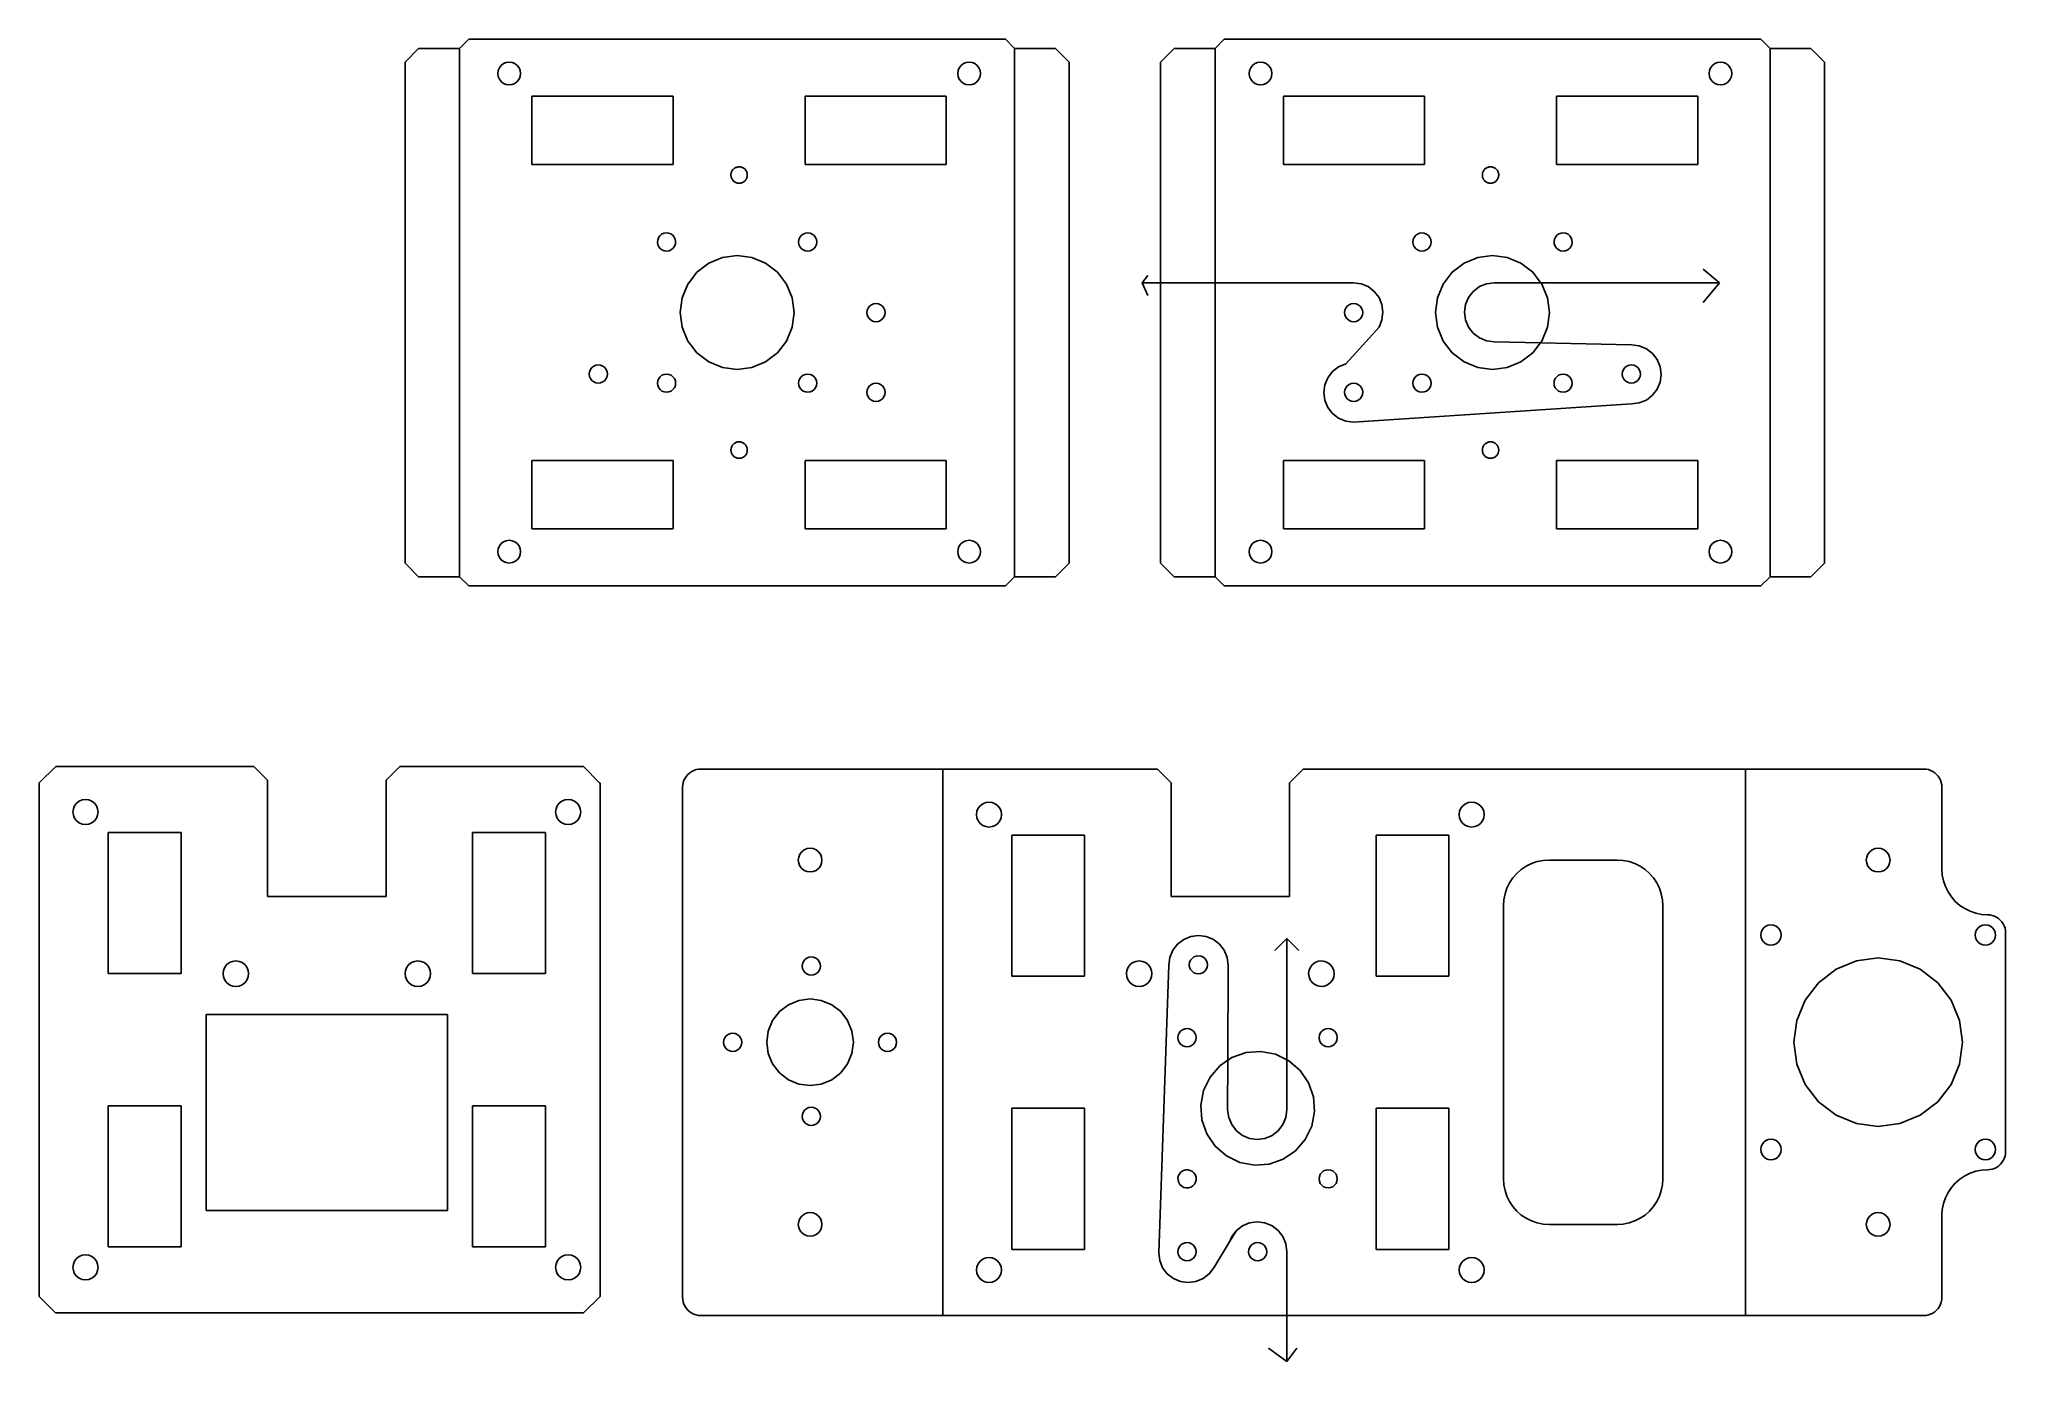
# Model space of a CAD drawing. Header units: metres. Extents: x 53 to 485, y -620 to -330.
import ezdxf

# ---------------------------------------------------------------- set-up
doc = ezdxf.new("R2010")
doc.units = ezdxf.units.M

msp = doc.modelspace()

# ---------------------------------------------------------------- linework, layer by layer
at = {"layer": 'Layer0'}
for p, q in [((133.37, -334.9), (136.37, -331.9)), ((145.37, -331.9), (136.37, -331.9)), ((145.37, -331.9), (147.37, -329.9)), ((145.37, -447.9), (145.37, -331.9)), ((147.37, -329.9), (265.25, -329.9)), ((267.25, -331.9), (265.25, -329.9)), ((267.25, -331.9), (276.25, -331.9)), ((267.25, -331.9), (267.25, -371.71)), ((276.25, -331.9), (279.25, -334.9)), ((302.27, -331.9), (299.27, -334.9)), ((311.27, -331.9), (302.27, -331.9)), ((311.27, -331.9), (313.27, -329.9)), ((311.27, -331.9), (311.27, -371.71)), ((431.15, -329.9), (313.27, -329.9)), ((433.15, -331.9), (431.15, -329.9)), ((433.15, -331.9), (442.15, -331.9)), ((433.15, -447.9), (433.15, -331.9)), ((445.15, -334.9), (442.15, -331.9)), ((133.37, -444.9), (133.37, -334.9)), ((153.84, -336.75), (153.75, -337.4)), ((154.09, -336.15), (153.84, -336.75)), ((154.48, -335.63), (154.09, -336.15)), ((155, -335.24), (154.48, -335.63)), ((155.61, -334.99), (155, -335.24)), ((156.25, -334.9), (155.61, -334.99)), ((156.9, -334.99), (156.25, -334.9)), ((157.5, -335.24), (156.9, -334.99)), ((158.02, -335.63), (157.5, -335.24)), ((158.42, -336.15), (158.02, -335.63)), ((158.67, -336.75), (158.42, -336.15)), ((158.75, -337.4), (158.67, -336.75)), ((254.84, -336.75), (254.75, -337.4)), ((255.09, -336.15), (254.84, -336.75)), ((255.48, -335.63), (255.09, -336.15)), ((256, -335.24), (255.48, -335.63)), ((256.61, -334.99), (256, -335.24)), ((257.25, -334.9), (256.61, -334.99)), ((257.9, -334.99), (257.25, -334.9)), ((258.5, -335.24), (257.9, -334.99)), ((259.02, -335.63), (258.5, -335.24)), ((259.42, -336.15), (259.02, -335.63)), ((259.67, -336.75), (259.42, -336.15)), ((259.75, -337.4), (259.67, -336.75)), ((279.25, -444.9), (279.25, -334.9)), ((299.27, -383.34), (299.27, -334.9)), ((318.77, -337.4), (318.85, -336.75)), ((318.85, -336.75), (319.1, -336.15)), ((319.1, -336.15), (319.5, -335.63)), ((319.5, -335.63), (320.02, -335.24)), ((320.02, -335.24), (320.62, -334.99)), ((320.62, -334.99), (321.27, -334.9)), ((321.27, -334.9), (321.91, -334.99)), ((321.91, -334.99), (322.52, -335.24)), ((322.52, -335.24), (323.04, -335.63)), ((323.04, -335.63), (323.43, -336.15)), ((323.43, -336.15), (323.68, -336.75)), ((323.68, -336.75), (323.77, -337.4)), ((419.77, -337.4), (419.85, -336.75)), ((419.85, -336.75), (420.1, -336.15)), ((420.1, -336.15), (420.5, -335.63)), ((420.5, -335.63), (421.02, -335.24)), ((421.02, -335.24), (421.62, -334.99)), ((421.62, -334.99), (422.27, -334.9)), ((422.27, -334.9), (422.91, -334.99)), ((422.91, -334.99), (423.52, -335.24)), ((423.52, -335.24), (424.04, -335.63)), ((424.04, -335.63), (424.43, -336.15)), ((424.43, -336.15), (424.68, -336.75)), ((424.68, -336.75), (424.77, -337.4)), ((445.15, -444.9), (445.15, -334.9)), ((153.75, -337.4), (153.84, -338.05)), ((153.84, -338.05), (154.09, -338.65)), ((154.09, -338.65), (154.48, -339.17)), ((154.48, -339.17), (155, -339.57)), ((155, -339.57), (155.61, -339.81)), ((155.61, -339.81), (156.25, -339.9)), ((156.25, -339.9), (156.9, -339.81)), ((156.9, -339.81), (157.5, -339.57)), ((157.5, -339.57), (158.02, -339.17)), ((158.02, -339.17), (158.42, -338.65)), ((158.42, -338.65), (158.67, -338.05)), ((158.67, -338.05), (158.75, -337.4)), ((254.75, -337.4), (254.84, -338.05)), ((254.84, -338.05), (255.09, -338.65)), ((255.09, -338.65), (255.48, -339.17)), ((255.48, -339.17), (256, -339.57)), ((256, -339.57), (256.61, -339.81)), ((256.61, -339.81), (257.25, -339.9)), ((257.25, -339.9), (257.9, -339.81)), ((257.9, -339.81), (258.5, -339.57)), ((258.5, -339.57), (259.02, -339.17)), ((259.02, -339.17), (259.42, -338.65)), ((259.42, -338.65), (259.67, -338.05)), ((259.67, -338.05), (259.75, -337.4)), ((318.85, -338.05), (318.77, -337.4)), ((319.1, -338.65), (318.85, -338.05)), ((319.5, -339.17), (319.1, -338.65)), ((320.02, -339.57), (319.5, -339.17)), ((320.62, -339.81), (320.02, -339.57)), ((321.27, -339.9), (320.62, -339.81)), ((321.91, -339.81), (321.27, -339.9)), ((322.52, -339.57), (321.91, -339.81)), ((323.04, -339.17), (322.52, -339.57)), ((323.43, -338.65), (323.04, -339.17)), ((323.68, -338.05), (323.43, -338.65)), ((323.77, -337.4), (323.68, -338.05)), ((419.85, -338.05), (419.77, -337.4)), ((420.1, -338.65), (419.85, -338.05)), ((420.5, -339.17), (420.1, -338.65)), ((421.02, -339.57), (420.5, -339.17)), ((421.62, -339.81), (421.02, -339.57)), ((422.27, -339.9), (421.62, -339.81)), ((422.91, -339.81), (422.27, -339.9)), ((423.52, -339.57), (422.91, -339.81)), ((424.04, -339.17), (423.52, -339.57)), ((424.43, -338.65), (424.04, -339.17)), ((424.68, -338.05), (424.43, -338.65)), ((424.77, -337.4), (424.68, -338.05)), ((192.25, -342.4), (161.25, -342.4)), ((161.25, -342.4), (161.25, -357.4)), ((192.25, -357.4), (192.25, -342.4)), ((252.25, -342.4), (221.25, -342.4)), ((221.25, -342.4), (221.25, -357.4)), ((252.25, -357.4), (252.25, -342.4)), ((326.27, -357.4), (326.27, -342.4)), ((326.27, -342.4), (357.27, -342.4)), ((357.27, -342.4), (357.27, -357.4)), ((386.27, -342.4), (417.27, -342.4)), ((386.27, -357.4), (386.27, -342.4)), ((417.27, -342.4), (417.27, -357.4)), ((161.25, -357.4), (192.25, -357.4)), ((205.52, -358.39), (205.42, -358.49)), ((205.63, -358.29), (205.52, -358.39)), ((205.74, -358.21), (205.63, -358.29)), ((205.86, -358.14), (205.74, -358.21)), ((205.99, -358.07), (205.86, -358.14)), ((206.12, -358.02), (205.99, -358.07)), ((206.25, -357.97), (206.12, -358.02)), ((206.39, -357.94), (206.25, -357.97)), ((206.53, -357.91), (206.39, -357.94)), ((206.67, -357.9), (206.53, -357.91)), ((206.81, -357.9), (206.67, -357.9)), ((206.95, -357.91), (206.81, -357.9)), ((207.09, -357.93), (206.95, -357.91)), ((207.23, -357.96), (207.09, -357.93)), ((207.37, -358.01), (207.23, -357.96)), ((207.5, -358.06), (207.37, -358.01)), ((207.62, -358.12), (207.5, -358.06)), ((207.74, -358.2), (207.62, -358.12)), ((207.86, -358.28), (207.74, -358.2)), ((207.97, -358.37), (207.86, -358.28)), ((208.07, -358.47), (207.97, -358.37)), ((221.25, -357.4), (252.25, -357.4)), ((357.27, -357.4), (326.27, -357.4)), ((370.45, -358.47), (370.55, -358.37)), ((370.55, -358.37), (370.66, -358.28)), ((370.66, -358.28), (370.78, -358.2)), ((370.78, -358.2), (370.9, -358.12)), ((370.9, -358.12), (371.02, -358.06)), ((371.02, -358.06), (371.15, -358.01)), ((371.15, -358.01), (371.29, -357.96)), ((371.29, -357.96), (371.43, -357.93)), ((371.43, -357.93), (371.57, -357.91)), ((371.57, -357.91), (371.71, -357.9)), ((371.71, -357.9), (371.85, -357.9)), ((371.85, -357.9), (371.99, -357.91)), ((371.99, -357.91), (372.13, -357.94)), ((372.13, -357.94), (372.27, -357.97)), ((372.27, -357.97), (372.4, -358.02)), ((372.4, -358.02), (372.53, -358.07)), ((372.53, -358.07), (372.66, -358.14)), ((372.66, -358.14), (372.78, -358.21)), ((372.78, -358.21), (372.89, -358.29)), ((372.89, -358.29), (373, -358.39)), ((373, -358.39), (373.1, -358.49)), ((417.27, -357.4), (386.27, -357.4)), ((204.96, -359.5), (204.95, -359.64)), ((204.95, -359.64), (204.95, -359.78)), ((204.95, -359.78), (204.97, -359.92)), ((204.98, -359.36), (204.96, -359.5)), ((204.97, -359.92), (204.99, -360.06)), ((205.02, -359.22), (204.98, -359.36)), ((204.99, -360.06), (205.02, -360.2)), ((205.06, -359.09), (205.02, -359.22)), ((205.02, -360.2), (205.07, -360.33)), ((205.11, -358.96), (205.06, -359.09)), ((205.07, -360.33), (205.12, -360.46)), ((205.18, -358.83), (205.11, -358.96)), ((205.12, -360.46), (205.19, -360.59)), ((205.25, -358.71), (205.18, -358.83)), ((205.19, -360.59), (205.26, -360.71)), ((205.33, -358.59), (205.25, -358.71)), ((205.26, -360.71), (205.35, -360.82)), ((205.42, -358.49), (205.33, -358.59)), ((205.35, -360.82), (205.44, -360.93)), ((205.44, -360.93), (205.54, -361.03)), ((205.54, -361.03), (205.65, -361.12)), ((205.65, -361.12), (205.76, -361.2)), ((205.76, -361.2), (205.88, -361.28)), ((205.88, -361.28), (206.01, -361.34)), ((206.01, -361.34), (206.14, -361.39)), ((206.14, -361.39), (206.27, -361.44)), ((206.27, -361.44), (206.41, -361.47)), ((206.41, -361.47), (206.55, -361.49)), ((206.55, -361.49), (206.69, -361.5)), ((206.69, -361.5), (206.83, -361.5)), ((206.83, -361.5), (206.98, -361.49)), ((206.98, -361.49), (207.11, -361.46)), ((207.11, -361.46), (207.25, -361.43)), ((207.25, -361.43), (207.39, -361.39)), ((207.39, -361.39), (207.52, -361.33)), ((207.52, -361.33), (207.64, -361.27)), ((207.64, -361.27), (207.76, -361.19)), ((207.76, -361.19), (207.88, -361.11)), ((207.88, -361.11), (207.98, -361.01)), ((207.98, -361.01), (208.08, -360.91)), ((208.16, -358.58), (208.07, -358.47)), ((208.08, -360.91), (208.17, -360.81)), ((208.24, -358.69), (208.16, -358.58)), ((208.17, -360.81), (208.26, -360.69)), ((208.32, -358.81), (208.24, -358.69)), ((208.26, -360.69), (208.33, -360.57)), ((208.38, -358.94), (208.32, -358.81)), ((208.33, -360.57), (208.39, -360.44)), ((208.44, -359.07), (208.38, -358.94)), ((208.39, -360.44), (208.45, -360.31)), ((208.48, -359.2), (208.44, -359.07)), ((208.45, -360.31), (208.49, -360.18)), ((208.52, -359.34), (208.48, -359.2)), ((208.49, -360.18), (208.52, -360.04)), ((208.54, -359.48), (208.52, -359.34)), ((208.52, -360.04), (208.54, -359.9)), ((208.55, -359.62), (208.54, -359.48)), ((208.54, -359.9), (208.55, -359.76)), ((208.55, -359.76), (208.55, -359.62)), ((369.97, -359.62), (369.98, -359.48)), ((369.97, -359.76), (369.97, -359.62)), ((369.98, -359.9), (369.97, -359.76)), ((369.98, -359.48), (370, -359.34)), ((370, -360.04), (369.98, -359.9)), ((370, -359.34), (370.04, -359.2)), ((370.03, -360.18), (370, -360.04)), ((370.07, -360.31), (370.03, -360.18)), ((370.04, -359.2), (370.08, -359.07)), ((370.13, -360.44), (370.07, -360.31)), ((370.08, -359.07), (370.14, -358.94)), ((370.19, -360.57), (370.13, -360.44)), ((370.14, -358.94), (370.2, -358.81)), ((370.26, -360.69), (370.19, -360.57)), ((370.2, -358.81), (370.28, -358.69)), ((370.35, -360.81), (370.26, -360.69)), ((370.28, -358.69), (370.36, -358.58)), ((370.44, -360.91), (370.35, -360.81)), ((370.36, -358.58), (370.45, -358.47)), ((370.54, -361.01), (370.44, -360.91)), ((370.64, -361.11), (370.54, -361.01)), ((370.76, -361.19), (370.64, -361.11)), ((370.88, -361.27), (370.76, -361.19)), ((371, -361.33), (370.88, -361.27)), ((371.13, -361.39), (371, -361.33)), ((371.27, -361.43), (371.13, -361.39)), ((371.41, -361.46), (371.27, -361.43)), ((371.54, -361.49), (371.41, -361.46)), ((371.69, -361.5), (371.54, -361.49)), ((371.83, -361.5), (371.69, -361.5)), ((371.97, -361.49), (371.83, -361.5)), ((372.11, -361.47), (371.97, -361.49)), ((372.25, -361.44), (372.11, -361.47)), ((372.38, -361.39), (372.25, -361.44)), ((372.51, -361.34), (372.38, -361.39)), ((372.64, -361.28), (372.51, -361.34)), ((372.76, -361.2), (372.64, -361.28)), ((372.87, -361.12), (372.76, -361.2)), ((372.98, -361.03), (372.87, -361.12)), ((373.08, -360.93), (372.98, -361.03)), ((373.17, -360.82), (373.08, -360.93)), ((373.1, -358.49), (373.19, -358.59)), ((373.26, -360.71), (373.17, -360.82)), ((373.19, -358.59), (373.27, -358.71)), ((373.33, -360.59), (373.26, -360.71)), ((373.27, -358.71), (373.34, -358.83)), ((373.4, -360.46), (373.33, -360.59)), ((373.34, -358.83), (373.41, -358.96)), ((373.45, -360.33), (373.4, -360.46)), ((373.41, -358.96), (373.46, -359.09)), ((373.5, -360.2), (373.45, -360.33)), ((373.46, -359.09), (373.5, -359.22)), ((373.5, -359.22), (373.54, -359.36)), ((373.53, -360.06), (373.5, -360.2)), ((373.55, -359.92), (373.53, -360.06)), ((373.54, -359.36), (373.56, -359.5)), ((373.57, -359.78), (373.55, -359.92)), ((373.56, -359.5), (373.57, -359.64)), ((373.57, -359.64), (373.57, -359.78)), ((188.81, -374.49), (188.86, -373.97)), ((188.9, -375.01), (188.81, -374.49)), ((188.86, -373.97), (189.03, -373.48)), ((189.13, -375.48), (188.9, -375.01)), ((189.03, -373.48), (189.33, -373.05)), ((189.46, -375.88), (189.13, -375.48)), ((189.33, -373.05), (189.73, -372.72)), ((189.73, -372.72), (190.2, -372.49)), ((190.2, -372.49), (190.72, -372.4)), ((190.72, -372.4), (191.24, -372.45)), ((191.24, -372.45), (191.73, -372.62)), ((191.73, -372.62), (192.16, -372.92)), ((192.16, -372.92), (192.49, -373.32)), ((192.59, -375.32), (192.29, -375.75)), ((192.49, -373.32), (192.72, -373.79)), ((192.76, -374.83), (192.59, -375.32)), ((192.72, -373.79), (192.81, -374.31)), ((192.81, -374.31), (192.76, -374.83)), ((219.81, -374.4), (219.88, -373.88)), ((219.88, -374.92), (219.81, -374.4)), ((219.88, -373.88), (220.08, -373.4)), ((220.08, -375.4), (219.88, -374.92)), ((220.08, -373.4), (220.4, -372.99)), ((220.4, -375.81), (220.08, -375.4)), ((220.4, -372.99), (220.81, -372.67)), ((220.81, -372.67), (221.29, -372.47)), ((221.29, -372.47), (221.81, -372.4)), ((221.81, -372.4), (222.33, -372.47)), ((222.33, -372.47), (222.81, -372.67)), ((222.81, -372.67), (223.22, -372.99)), ((223.22, -372.99), (223.54, -373.4)), ((223.54, -375.4), (223.22, -375.81)), ((223.54, -373.4), (223.74, -373.88)), ((223.74, -374.92), (223.54, -375.4)), ((223.74, -373.88), (223.81, -374.4)), ((223.81, -374.4), (223.74, -374.92)), ((267.25, -371.71), (267.25, -447.9)), ((311.27, -371.71), (311.27, -383.34)), ((354.78, -373.88), (354.71, -374.4)), ((354.71, -374.4), (354.78, -374.92)), ((354.98, -373.4), (354.78, -373.88)), ((354.78, -374.92), (354.98, -375.4)), ((355.3, -372.99), (354.98, -373.4)), ((354.98, -375.4), (355.3, -375.81)), ((355.71, -372.67), (355.3, -372.99)), ((356.19, -372.47), (355.71, -372.67)), ((356.71, -372.4), (356.19, -372.47)), ((357.23, -372.47), (356.71, -372.4)), ((357.71, -372.67), (357.23, -372.47)), ((358.12, -372.99), (357.71, -372.67)), ((358.44, -373.4), (358.12, -372.99)), ((358.12, -375.81), (358.44, -375.4)), ((358.64, -373.88), (358.44, -373.4)), ((358.44, -375.4), (358.64, -374.92)), ((358.71, -374.4), (358.64, -373.88)), ((358.64, -374.92), (358.71, -374.4)), ((385.8, -373.79), (385.71, -374.31)), ((385.71, -374.31), (385.76, -374.83)), ((385.76, -374.83), (385.93, -375.32)), ((386.03, -373.32), (385.8, -373.79)), ((385.93, -375.32), (386.23, -375.75)), ((386.36, -372.92), (386.03, -373.32)), ((386.79, -372.62), (386.36, -372.92)), ((387.28, -372.45), (386.79, -372.62)), ((387.8, -372.4), (387.28, -372.45)), ((388.32, -372.49), (387.8, -372.4)), ((388.79, -372.72), (388.32, -372.49)), ((389.19, -373.05), (388.79, -372.72)), ((389.06, -375.88), (389.39, -375.48)), ((389.49, -373.48), (389.19, -373.05)), ((389.39, -375.48), (389.62, -375.01)), ((389.66, -373.97), (389.49, -373.48)), ((389.62, -375.01), (389.71, -374.49)), ((389.71, -374.49), (389.66, -373.97)), ((189.89, -376.18), (189.46, -375.88)), ((190.38, -376.35), (189.89, -376.18)), ((190.9, -376.4), (190.38, -376.35)), ((191.42, -376.31), (190.9, -376.4)), ((191.89, -376.08), (191.42, -376.31)), ((192.29, -375.75), (191.89, -376.08)), ((197.47, -381.06), (200.06, -379.07)), ((200.06, -379.07), (203.07, -377.83)), ((203.07, -377.83), (206.31, -377.4)), ((206.31, -377.4), (209.55, -377.83)), ((209.55, -377.83), (212.56, -379.07)), ((212.56, -379.07), (215.15, -381.06)), ((220.81, -376.13), (220.4, -375.81)), ((221.29, -376.33), (220.81, -376.13)), ((221.81, -376.4), (221.29, -376.33)), ((222.33, -376.33), (221.81, -376.4)), ((222.81, -376.13), (222.33, -376.33)), ((223.22, -375.81), (222.81, -376.13)), ((355.3, -375.81), (355.71, -376.13)), ((355.71, -376.13), (356.19, -376.33)), ((356.19, -376.33), (356.71, -376.4)), ((356.71, -376.4), (357.23, -376.33)), ((357.23, -376.33), (357.71, -376.13)), ((357.71, -376.13), (358.12, -375.81)), ((365.96, -379.07), (363.37, -381.06)), ((368.97, -377.83), (365.96, -379.07)), ((372.21, -377.4), (368.97, -377.83)), ((375.45, -377.83), (372.21, -377.4)), ((378.46, -379.07), (375.45, -377.83)), ((381.05, -381.06), (378.46, -379.07)), ((386.23, -375.75), (386.63, -376.08)), ((386.63, -376.08), (387.1, -376.31)), ((387.1, -376.31), (387.62, -376.4)), ((387.62, -376.4), (388.14, -376.35)), ((388.14, -376.35), (388.63, -376.18)), ((388.63, -376.18), (389.06, -375.88)), ((194.24, -386.66), (195.48, -383.65)), ((195.48, -383.65), (196.06, -382.9)), ((196.06, -382.9), (197.47, -381.06)), ((215.15, -381.06), (217.14, -383.65)), ((217.14, -383.65), (218.38, -386.66)), ((295.25, -383.34), (296.54, -381.78)), ((296.54, -383.34), (295.25, -383.34)), ((295.25, -383.34), (296.54, -386.13)), ((299.27, -383.34), (296.54, -383.34)), ((311.27, -383.34), (299.27, -383.34)), ((299.27, -444.9), (299.27, -383.34)), ((341.65, -383.34), (311.27, -383.34)), ((311.27, -383.34), (311.27, -447.9)), ((343.33, -383.56), (341.65, -383.34)), ((344.9, -384.21), (343.33, -383.56)), ((346.25, -385.24), (344.9, -384.21)), ((361.38, -383.65), (360.14, -386.66)), ((363.37, -381.06), (361.38, -383.65)), ((369.33, -384.21), (367.99, -385.24)), ((370.9, -383.56), (369.33, -384.21)), ((372.58, -383.34), (370.9, -383.56)), ((372.58, -383.34), (382.8, -383.34)), ((382.46, -382.9), (381.05, -381.06)), ((382.8, -383.34), (382.46, -382.9)), ((382.8, -383.34), (422.08, -383.34)), ((383.04, -383.65), (382.8, -383.34)), ((384.28, -386.66), (383.04, -383.65)), ((422.08, -383.34), (418.46, -380.34)), ((422.08, -383.34), (418.46, -387.71)), ((193.81, -389.9), (194.24, -386.66)), ((218.38, -386.66), (218.81, -389.9)), ((235.08, -388.9), (235.4, -388.49)), ((235.4, -388.49), (235.81, -388.17)), ((235.81, -388.17), (236.29, -387.97)), ((236.29, -387.97), (236.81, -387.9)), ((236.81, -387.9), (237.33, -387.97)), ((237.33, -387.97), (237.81, -388.17)), ((237.81, -388.17), (238.22, -388.49)), ((238.22, -388.49), (238.54, -388.9)), ((340.3, -388.49), (339.98, -388.9)), ((340.71, -388.17), (340.3, -388.49)), ((341.19, -387.97), (340.71, -388.17)), ((341.71, -387.9), (341.19, -387.97)), ((342.23, -387.97), (341.71, -387.9)), ((342.71, -388.17), (342.23, -387.97)), ((343.12, -388.49), (342.71, -388.17)), ((343.44, -388.9), (343.12, -388.49)), ((347.28, -386.59), (346.25, -385.24)), ((347.93, -388.16), (347.28, -386.59)), ((348.15, -389.84), (347.93, -388.16)), ((360.14, -386.66), (359.71, -389.9)), ((366.3, -388.16), (366.08, -389.84)), ((366.95, -386.59), (366.3, -388.16)), ((367.99, -385.24), (366.95, -386.59)), ((384.71, -389.9), (384.28, -386.66)), ((194.24, -393.14), (193.81, -389.9)), ((218.81, -389.9), (218.38, -393.14)), ((234.81, -389.9), (234.88, -389.38)), ((234.88, -390.42), (234.81, -389.9)), ((234.88, -389.38), (235.08, -388.9)), ((235.08, -390.9), (234.88, -390.42)), ((235.4, -391.31), (235.08, -390.9)), ((235.81, -391.63), (235.4, -391.31)), ((236.29, -391.83), (235.81, -391.63)), ((236.81, -391.9), (236.29, -391.83)), ((237.33, -391.83), (236.81, -391.9)), ((237.81, -391.63), (237.33, -391.83)), ((238.22, -391.31), (237.81, -391.63)), ((238.54, -390.9), (238.22, -391.31)), ((238.54, -388.9), (238.74, -389.38)), ((238.74, -390.42), (238.54, -390.9)), ((238.74, -389.38), (238.81, -389.9)), ((238.81, -389.9), (238.74, -390.42)), ((339.78, -389.38), (339.71, -389.9)), ((339.71, -389.9), (339.78, -390.42)), ((339.98, -388.9), (339.78, -389.38)), ((339.78, -390.42), (339.98, -390.9)), ((339.98, -390.9), (340.3, -391.31)), ((340.3, -391.31), (340.71, -391.63)), ((340.71, -391.63), (341.19, -391.83)), ((341.19, -391.83), (341.71, -391.9)), ((341.71, -391.9), (342.23, -391.83)), ((342.23, -391.83), (342.71, -391.63)), ((342.71, -391.63), (343.12, -391.31)), ((343.12, -391.31), (343.44, -390.9)), ((343.64, -389.38), (343.44, -388.9)), ((343.44, -390.9), (343.64, -390.42)), ((343.71, -389.9), (343.64, -389.38)), ((343.64, -390.42), (343.71, -389.9)), ((347.28, -393.09), (347.93, -391.52)), ((347.93, -391.52), (348.15, -389.84)), ((359.71, -389.9), (360.14, -393.14)), ((366.08, -389.84), (366.3, -391.52)), ((366.3, -391.52), (366.95, -393.09)), ((384.28, -393.14), (384.71, -389.9)), ((195.48, -396.15), (194.24, -393.14)), ((196.06, -396.9), (195.48, -396.15)), ((197.47, -398.74), (196.06, -396.9)), ((217.14, -396.15), (215.15, -398.74)), ((218.38, -393.14), (217.14, -396.15)), ((339.97, -401.19), (347.28, -393.09)), ((360.14, -393.14), (361.38, -396.15)), ((361.38, -396.15), (363.37, -398.74)), ((366.95, -393.09), (367.99, -394.43)), ((367.99, -394.43), (369.33, -395.47)), ((369.33, -395.47), (370.9, -396.12)), ((370.9, -396.12), (372.58, -396.34)), ((372.58, -396.34), (382.73, -396.55)), ((381.05, -398.74), (382.46, -396.9)), ((382.46, -396.9), (382.73, -396.55)), ((382.73, -396.55), (383.04, -396.15)), ((382.73, -396.55), (402.76, -396.97)), ((383.04, -396.15), (384.28, -393.14)), ((404.44, -397.19), (402.76, -396.97)), ((406.01, -397.84), (404.44, -397.19)), ((174.81, -401.67), (175.29, -401.47)), ((175.29, -401.47), (175.81, -401.4)), ((175.81, -401.4), (176.33, -401.47)), ((176.33, -401.47), (176.81, -401.67)), ((200.06, -400.73), (197.47, -398.74)), ((203.07, -401.97), (200.06, -400.73)), ((212.56, -400.73), (209.55, -401.97)), ((215.15, -398.74), (212.56, -400.73)), ((339.97, -401.19), (338.4, -401.84)), ((363.37, -398.74), (365.96, -400.73)), ((365.96, -400.73), (368.97, -401.97)), ((375.45, -401.97), (378.46, -400.73)), ((378.46, -400.73), (381.05, -398.74)), ((402.19, -401.47), (401.71, -401.67)), ((402.71, -401.4), (402.19, -401.47)), ((403.23, -401.47), (402.71, -401.4)), ((403.71, -401.67), (403.23, -401.47)), ((407.36, -398.87), (406.01, -397.84)), ((408.39, -400.22), (407.36, -398.87)), ((409.04, -401.78), (408.39, -400.22)), ((173.81, -403.4), (173.88, -402.88)), ((173.88, -403.92), (173.81, -403.4)), ((173.88, -402.88), (174.08, -402.4)), ((174.08, -404.4), (173.88, -403.92)), ((174.08, -402.4), (174.4, -401.99)), ((174.4, -404.81), (174.08, -404.4)), ((174.4, -401.99), (174.81, -401.67)), ((174.81, -405.13), (174.4, -404.81)), ((175.29, -405.33), (174.81, -405.13)), ((175.81, -405.4), (175.29, -405.33)), ((176.33, -405.33), (175.81, -405.4)), ((176.81, -405.13), (176.33, -405.33)), ((176.81, -401.67), (177.22, -401.99)), ((177.22, -404.81), (176.81, -405.13)), ((177.22, -401.99), (177.54, -402.4)), ((177.54, -404.4), (177.22, -404.81)), ((177.54, -402.4), (177.74, -402.88)), ((177.74, -403.92), (177.54, -404.4)), ((177.74, -402.88), (177.81, -403.4)), ((177.81, -403.4), (177.74, -403.92)), ((188.81, -405.4), (188.88, -404.88)), ((188.88, -405.92), (188.81, -405.4)), ((188.88, -404.88), (189.08, -404.4)), ((189.08, -406.4), (188.88, -405.92)), ((189.08, -404.4), (189.4, -403.99)), ((189.4, -403.99), (189.81, -403.67)), ((189.81, -403.67), (190.29, -403.47)), ((190.29, -403.47), (190.81, -403.4)), ((190.81, -403.4), (191.33, -403.47)), ((191.33, -403.47), (191.81, -403.67)), ((191.81, -403.67), (192.22, -403.99)), ((192.22, -403.99), (192.54, -404.4)), ((192.54, -404.4), (192.74, -404.88)), ((192.74, -405.92), (192.54, -406.4)), ((192.74, -404.88), (192.81, -405.4)), ((192.81, -405.4), (192.74, -405.92)), ((206.31, -402.4), (203.07, -401.97)), ((209.55, -401.97), (206.31, -402.4)), ((219.81, -405.4), (219.88, -404.88)), ((219.88, -405.92), (219.81, -405.4)), ((219.88, -404.88), (220.08, -404.4)), ((220.08, -406.4), (219.88, -405.92)), ((220.08, -404.4), (220.4, -403.99)), ((220.4, -403.99), (220.81, -403.67)), ((220.81, -403.67), (221.29, -403.47)), ((221.29, -403.47), (221.81, -403.4)), ((221.81, -403.4), (222.33, -403.47)), ((222.33, -403.47), (222.81, -403.67)), ((222.81, -403.67), (223.22, -403.99)), ((223.22, -403.99), (223.54, -404.4)), ((223.54, -404.4), (223.74, -404.88)), ((223.74, -405.92), (223.54, -406.4)), ((223.74, -404.88), (223.81, -405.4)), ((223.81, -405.4), (223.74, -405.92)), ((235.4, -405.99), (235.81, -405.67)), ((235.81, -405.67), (236.29, -405.47)), ((236.29, -405.47), (236.81, -405.4)), ((236.81, -405.4), (237.33, -405.47)), ((237.33, -405.47), (237.81, -405.67)), ((237.81, -405.67), (238.22, -405.99)), ((335.37, -405.79), (335.15, -407.47)), ((336.02, -404.22), (335.37, -405.79)), ((337.05, -402.87), (336.02, -404.22)), ((338.4, -401.84), (337.05, -402.87)), ((340.71, -405.67), (340.3, -405.99)), ((341.19, -405.47), (340.71, -405.67)), ((341.71, -405.4), (341.19, -405.47)), ((342.23, -405.47), (341.71, -405.4)), ((342.71, -405.67), (342.23, -405.47)), ((343.12, -405.99), (342.71, -405.67)), ((354.78, -404.88), (354.71, -405.4)), ((354.71, -405.4), (354.78, -405.92)), ((354.98, -404.4), (354.78, -404.88)), ((354.78, -405.92), (354.98, -406.4)), ((355.3, -403.99), (354.98, -404.4)), ((355.71, -403.67), (355.3, -403.99)), ((356.19, -403.47), (355.71, -403.67)), ((356.71, -403.4), (356.19, -403.47)), ((357.23, -403.47), (356.71, -403.4)), ((357.71, -403.67), (357.23, -403.47)), ((358.12, -403.99), (357.71, -403.67)), ((358.44, -404.4), (358.12, -403.99)), ((358.64, -404.88), (358.44, -404.4)), ((358.44, -406.4), (358.64, -405.92)), ((358.71, -405.4), (358.64, -404.88)), ((358.64, -405.92), (358.71, -405.4)), ((368.97, -401.97), (372.21, -402.4)), ((372.21, -402.4), (375.45, -401.97)), ((385.78, -404.88), (385.71, -405.4)), ((385.71, -405.4), (385.78, -405.92)), ((385.98, -404.4), (385.78, -404.88)), ((385.78, -405.92), (385.98, -406.4)), ((386.3, -403.99), (385.98, -404.4)), ((386.71, -403.67), (386.3, -403.99)), ((387.19, -403.47), (386.71, -403.67)), ((387.71, -403.4), (387.19, -403.47)), ((388.23, -403.47), (387.71, -403.4)), ((388.71, -403.67), (388.23, -403.47)), ((389.12, -403.99), (388.71, -403.67)), ((389.44, -404.4), (389.12, -403.99)), ((389.64, -404.88), (389.44, -404.4)), ((389.44, -406.4), (389.64, -405.92)), ((389.71, -405.4), (389.64, -404.88)), ((389.64, -405.92), (389.71, -405.4)), ((400.78, -402.88), (400.71, -403.4)), ((400.71, -403.4), (400.78, -403.92)), ((400.98, -402.4), (400.78, -402.88)), ((400.78, -403.92), (400.98, -404.4)), ((401.3, -401.99), (400.98, -402.4)), ((400.98, -404.4), (401.3, -404.81)), ((401.71, -401.67), (401.3, -401.99)), ((401.3, -404.81), (401.71, -405.13)), ((401.71, -405.13), (402.19, -405.33)), ((402.19, -405.33), (402.71, -405.4)), ((402.71, -405.4), (403.23, -405.33)), ((403.23, -405.33), (403.71, -405.13)), ((404.12, -401.99), (403.71, -401.67)), ((403.71, -405.13), (404.12, -404.81)), ((404.44, -402.4), (404.12, -401.99)), ((404.12, -404.81), (404.44, -404.4)), ((404.64, -402.88), (404.44, -402.4)), ((404.44, -404.4), (404.64, -403.92)), ((404.71, -403.4), (404.64, -402.88)), ((404.64, -403.92), (404.71, -403.4)), ((408.39, -406.72), (409.04, -405.15)), ((409.26, -403.47), (409.04, -401.78)), ((409.04, -405.15), (409.26, -403.47)), ((189.4, -406.81), (189.08, -406.4)), ((189.81, -407.13), (189.4, -406.81)), ((190.29, -407.33), (189.81, -407.13)), ((190.81, -407.4), (190.29, -407.33)), ((191.33, -407.33), (190.81, -407.4)), ((191.81, -407.13), (191.33, -407.33)), ((192.22, -406.81), (191.81, -407.13)), ((192.54, -406.4), (192.22, -406.81)), ((220.4, -406.81), (220.08, -406.4)), ((220.81, -407.13), (220.4, -406.81)), ((221.29, -407.33), (220.81, -407.13)), ((221.81, -407.4), (221.29, -407.33)), ((222.33, -407.33), (221.81, -407.4)), ((222.81, -407.13), (222.33, -407.33)), ((223.22, -406.81), (222.81, -407.13)), ((223.54, -406.4), (223.22, -406.81)), ((234.81, -407.4), (234.88, -406.88)), ((234.88, -407.92), (234.81, -407.4)), ((234.88, -406.88), (235.08, -406.4)), ((235.08, -408.4), (234.88, -407.92)), ((235.08, -406.4), (235.4, -405.99)), ((235.4, -408.81), (235.08, -408.4)), ((235.81, -409.13), (235.4, -408.81)), ((236.29, -409.33), (235.81, -409.13)), ((236.81, -409.4), (236.29, -409.33)), ((237.33, -409.33), (236.81, -409.4)), ((237.81, -409.13), (237.33, -409.33)), ((238.22, -408.81), (237.81, -409.13)), ((238.22, -405.99), (238.54, -406.4)), ((238.54, -408.4), (238.22, -408.81)), ((238.54, -406.4), (238.74, -406.88)), ((238.74, -407.92), (238.54, -408.4)), ((238.74, -406.88), (238.81, -407.4)), ((238.81, -407.4), (238.74, -407.92)), ((335.15, -407.47), (335.37, -409.15)), ((335.37, -409.15), (336.02, -410.72)), ((339.78, -406.88), (339.71, -407.4)), ((339.71, -407.4), (339.78, -407.92)), ((339.98, -406.4), (339.78, -406.88)), ((339.78, -407.92), (339.98, -408.4)), ((340.3, -405.99), (339.98, -406.4)), ((339.98, -408.4), (340.3, -408.81)), ((340.3, -408.81), (340.71, -409.13)), ((340.71, -409.13), (341.19, -409.33)), ((341.19, -409.33), (341.71, -409.4)), ((402.76, -409.97), (341.65, -413.97)), ((341.71, -409.4), (342.23, -409.33)), ((342.23, -409.33), (342.71, -409.13)), ((342.71, -409.13), (343.12, -408.81)), ((343.44, -406.4), (343.12, -405.99)), ((343.12, -408.81), (343.44, -408.4)), ((343.64, -406.88), (343.44, -406.4)), ((343.44, -408.4), (343.64, -407.92)), ((343.71, -407.4), (343.64, -406.88)), ((343.64, -407.92), (343.71, -407.4)), ((354.98, -406.4), (355.3, -406.81)), ((355.3, -406.81), (355.71, -407.13)), ((355.71, -407.13), (356.19, -407.33)), ((356.19, -407.33), (356.71, -407.4)), ((356.71, -407.4), (357.23, -407.33)), ((357.23, -407.33), (357.71, -407.13)), ((357.71, -407.13), (358.12, -406.81)), ((358.12, -406.81), (358.44, -406.4)), ((385.98, -406.4), (386.3, -406.81)), ((386.3, -406.81), (386.71, -407.13)), ((386.71, -407.13), (387.19, -407.33)), ((387.19, -407.33), (387.71, -407.4)), ((387.71, -407.4), (388.23, -407.33)), ((388.23, -407.33), (388.71, -407.13)), ((388.71, -407.13), (389.12, -406.81)), ((389.12, -406.81), (389.44, -406.4)), ((402.76, -409.97), (404.44, -409.75)), ((404.44, -409.75), (406.01, -409.1)), ((406.01, -409.1), (407.36, -408.06)), ((407.36, -408.06), (408.39, -406.72)), ((336.02, -410.72), (337.05, -412.06)), ((337.05, -412.06), (338.4, -413.1)), ((338.4, -413.1), (339.97, -413.75)), ((339.97, -413.75), (341.65, -413.97)), ((205.48, -418.83), (205.38, -418.93)), ((205.58, -418.73), (205.48, -418.83)), ((205.69, -418.64), (205.58, -418.73)), ((205.81, -418.57), (205.69, -418.64)), ((205.94, -418.5), (205.81, -418.57)), ((206.06, -418.44), (205.94, -418.5)), ((206.2, -418.39), (206.06, -418.44)), ((206.33, -418.35), (206.2, -418.39)), ((206.47, -418.32), (206.33, -418.35)), ((206.61, -418.31), (206.47, -418.32)), ((206.75, -418.3), (206.61, -418.31)), ((206.89, -418.31), (206.75, -418.3)), ((207.03, -418.32), (206.89, -418.31)), ((207.17, -418.35), (207.03, -418.32)), ((207.31, -418.39), (207.17, -418.35)), ((207.44, -418.44), (207.31, -418.39)), ((207.57, -418.5), (207.44, -418.44)), ((207.69, -418.57), (207.57, -418.5)), ((207.81, -418.64), (207.69, -418.57)), ((207.92, -418.73), (207.81, -418.64)), ((208.03, -418.83), (207.92, -418.73)), ((208.12, -418.93), (208.03, -418.83)), ((370.4, -418.93), (370.49, -418.83)), ((370.49, -418.83), (370.6, -418.73)), ((370.6, -418.73), (370.71, -418.64)), ((370.71, -418.64), (370.83, -418.57)), ((370.83, -418.57), (370.95, -418.5)), ((370.95, -418.5), (371.08, -418.44)), ((371.08, -418.44), (371.21, -418.39)), ((371.21, -418.39), (371.35, -418.35)), ((371.35, -418.35), (371.49, -418.32)), ((371.49, -418.32), (371.63, -418.31)), ((371.63, -418.31), (371.77, -418.3)), ((371.77, -418.3), (371.91, -418.31)), ((371.91, -418.31), (372.05, -418.32)), ((372.05, -418.32), (372.19, -418.35)), ((372.19, -418.35), (372.32, -418.39)), ((372.32, -418.39), (372.46, -418.44)), ((372.46, -418.44), (372.58, -418.5)), ((372.58, -418.5), (372.71, -418.57)), ((372.71, -418.57), (372.83, -418.64)), ((372.83, -418.64), (372.94, -418.73)), ((372.94, -418.73), (373.04, -418.83)), ((373.04, -418.83), (373.14, -418.93)), ((161.25, -422.4), (161.25, -437.4)), ((192.25, -422.4), (161.25, -422.4)), ((192.25, -437.4), (192.25, -422.4)), ((204.96, -419.96), (204.95, -420.1)), ((204.95, -420.1), (204.96, -420.24)), ((204.97, -419.82), (204.96, -419.96)), ((204.96, -420.24), (204.97, -420.38)), ((205, -419.68), (204.97, -419.82)), ((204.97, -420.38), (205, -420.52)), ((205.04, -419.54), (205, -419.68)), ((205, -420.52), (205.04, -420.66)), ((205.09, -419.41), (205.04, -419.54)), ((205.04, -420.66), (205.09, -420.79)), ((205.15, -419.28), (205.09, -419.41)), ((205.09, -420.79), (205.15, -420.92)), ((205.22, -419.16), (205.15, -419.28)), ((205.15, -420.92), (205.22, -421.04)), ((205.3, -419.04), (205.22, -419.16)), ((205.22, -421.04), (205.3, -421.16)), ((205.38, -418.93), (205.3, -419.04)), ((205.3, -421.16), (205.38, -421.27)), ((205.38, -421.27), (205.48, -421.37)), ((205.48, -421.37), (205.58, -421.47)), ((205.58, -421.47), (205.69, -421.56)), ((205.69, -421.56), (205.81, -421.63)), ((205.81, -421.63), (205.94, -421.7)), ((205.94, -421.7), (206.06, -421.76)), ((206.06, -421.76), (206.2, -421.81)), ((206.2, -421.81), (206.33, -421.85)), ((206.33, -421.85), (206.47, -421.88)), ((206.47, -421.88), (206.61, -421.89)), ((206.61, -421.89), (206.75, -421.9)), ((206.75, -421.9), (206.89, -421.89)), ((206.89, -421.89), (207.03, -421.88)), ((207.03, -421.88), (207.17, -421.85)), ((207.17, -421.85), (207.31, -421.81)), ((207.31, -421.81), (207.44, -421.76)), ((207.44, -421.76), (207.57, -421.7)), ((207.57, -421.7), (207.69, -421.63)), ((207.69, -421.63), (207.81, -421.56)), ((207.81, -421.56), (207.92, -421.47)), ((207.92, -421.47), (208.03, -421.37)), ((208.03, -421.37), (208.12, -421.27)), ((208.21, -419.04), (208.12, -418.93)), ((208.12, -421.27), (208.21, -421.16)), ((208.29, -419.16), (208.21, -419.04)), ((208.21, -421.16), (208.29, -421.04)), ((208.36, -419.28), (208.29, -419.16)), ((208.29, -421.04), (208.36, -420.92)), ((208.42, -419.41), (208.36, -419.28)), ((208.36, -420.92), (208.42, -420.79)), ((208.46, -419.54), (208.42, -419.41)), ((208.42, -420.79), (208.46, -420.66)), ((208.5, -419.68), (208.46, -419.54)), ((208.46, -420.66), (208.5, -420.52)), ((208.53, -419.82), (208.5, -419.68)), ((208.5, -420.52), (208.53, -420.38)), ((208.55, -419.96), (208.53, -419.82)), ((208.53, -420.38), (208.55, -420.24)), ((208.55, -420.1), (208.55, -419.96)), ((208.55, -420.24), (208.55, -420.1)), ((221.25, -422.4), (221.25, -437.4)), ((252.25, -422.4), (221.25, -422.4)), ((252.25, -437.4), (252.25, -422.4)), ((326.27, -437.4), (326.27, -422.4)), ((326.27, -422.4), (357.27, -422.4)), ((357.27, -422.4), (357.27, -437.4)), ((369.97, -419.96), (369.99, -419.82)), ((369.97, -420.1), (369.97, -419.96)), ((369.97, -420.24), (369.97, -420.1)), ((369.99, -420.38), (369.97, -420.24)), ((369.99, -419.82), (370.02, -419.68)), ((370.02, -420.52), (369.99, -420.38)), ((370.02, -419.68), (370.06, -419.54)), ((370.06, -420.66), (370.02, -420.52)), ((370.06, -419.54), (370.1, -419.41)), ((370.1, -420.79), (370.06, -420.66)), ((370.1, -419.41), (370.16, -419.28)), ((370.16, -420.92), (370.1, -420.79)), ((370.16, -419.28), (370.23, -419.16)), ((370.23, -421.04), (370.16, -420.92)), ((370.23, -419.16), (370.31, -419.04)), ((370.31, -421.16), (370.23, -421.04)), ((370.31, -419.04), (370.4, -418.93)), ((370.4, -421.27), (370.31, -421.16)), ((370.49, -421.37), (370.4, -421.27)), ((370.6, -421.47), (370.49, -421.37)), ((370.71, -421.56), (370.6, -421.47)), ((370.83, -421.63), (370.71, -421.56)), ((370.95, -421.7), (370.83, -421.63)), ((371.08, -421.76), (370.95, -421.7)), ((371.21, -421.81), (371.08, -421.76)), ((371.35, -421.85), (371.21, -421.81)), ((371.49, -421.88), (371.35, -421.85)), ((371.63, -421.89), (371.49, -421.88)), ((371.77, -421.9), (371.63, -421.89)), ((371.91, -421.89), (371.77, -421.9)), ((372.05, -421.88), (371.91, -421.89)), ((372.19, -421.85), (372.05, -421.88)), ((372.32, -421.81), (372.19, -421.85)), ((372.46, -421.76), (372.32, -421.81)), ((372.58, -421.7), (372.46, -421.76)), ((372.71, -421.63), (372.58, -421.7)), ((372.83, -421.56), (372.71, -421.63)), ((372.94, -421.47), (372.83, -421.56)), ((373.04, -421.37), (372.94, -421.47)), ((373.14, -421.27), (373.04, -421.37)), ((373.14, -418.93), (373.22, -419.04)), ((373.22, -421.16), (373.14, -421.27)), ((373.22, -419.04), (373.3, -419.16)), ((373.3, -421.04), (373.22, -421.16)), ((373.3, -419.16), (373.37, -419.28)), ((373.37, -420.92), (373.3, -421.04)), ((373.37, -419.28), (373.43, -419.41)), ((373.43, -420.79), (373.37, -420.92)), ((373.43, -419.41), (373.48, -419.54)), ((373.48, -420.66), (373.43, -420.79)), ((373.48, -419.54), (373.52, -419.68)), ((373.52, -420.52), (373.48, -420.66)), ((373.52, -419.68), (373.55, -419.82)), ((373.55, -420.38), (373.52, -420.52)), ((373.55, -419.82), (373.56, -419.96)), ((373.56, -420.24), (373.55, -420.38)), ((373.56, -419.96), (373.57, -420.1)), ((373.57, -420.1), (373.56, -420.24)), ((386.27, -437.4), (386.27, -422.4)), ((386.27, -422.4), (417.27, -422.4)), ((417.27, -422.4), (417.27, -437.4)), ((155, -440.24), (154.48, -440.63)), ((155.61, -439.99), (155, -440.24)), ((156.25, -439.9), (155.61, -439.99)), ((156.9, -439.99), (156.25, -439.9)), ((157.5, -440.24), (156.9, -439.99)), ((158.02, -440.63), (157.5, -440.24)), ((161.25, -437.4), (192.25, -437.4)), ((221.25, -437.4), (252.25, -437.4)), ((256, -440.24), (255.48, -440.63)), ((256.61, -439.99), (256, -440.24)), ((257.25, -439.9), (256.61, -439.99)), ((257.9, -439.99), (257.25, -439.9)), ((258.5, -440.24), (257.9, -439.99)), ((259.02, -440.63), (258.5, -440.24)), ((319.5, -440.63), (320.02, -440.24)), ((320.02, -440.24), (320.62, -439.99)), ((320.62, -439.99), (321.27, -439.9)), ((321.27, -439.9), (321.91, -439.99)), ((321.91, -439.99), (322.52, -440.24)), ((322.52, -440.24), (323.04, -440.63)), ((357.27, -437.4), (326.27, -437.4)), ((417.27, -437.4), (386.27, -437.4)), ((420.5, -440.63), (421.02, -440.24)), ((421.02, -440.24), (421.62, -439.99)), ((421.62, -439.99), (422.27, -439.9)), ((422.27, -439.9), (422.91, -439.99)), ((422.91, -439.99), (423.52, -440.24)), ((423.52, -440.24), (424.04, -440.63)), ((153.84, -441.75), (153.75, -442.4)), ((153.75, -442.4), (153.84, -443.05)), ((154.09, -441.15), (153.84, -441.75)), ((153.84, -443.05), (154.09, -443.65)), ((154.48, -440.63), (154.09, -441.15)), ((154.09, -443.65), (154.48, -444.17)), ((154.48, -444.17), (155, -444.57)), ((155, -444.57), (155.61, -444.81)), ((156.9, -444.81), (157.5, -444.57)), ((157.5, -444.57), (158.02, -444.17)), ((158.42, -441.15), (158.02, -440.63)), ((158.02, -444.17), (158.42, -443.65)), ((158.67, -441.75), (158.42, -441.15)), ((158.42, -443.65), (158.67, -443.05)), ((158.75, -442.4), (158.67, -441.75)), ((158.67, -443.05), (158.75, -442.4)), ((254.84, -441.75), (254.75, -442.4)), ((254.75, -442.4), (254.84, -443.05)), ((255.09, -441.15), (254.84, -441.75)), ((254.84, -443.05), (255.09, -443.65)), ((255.48, -440.63), (255.09, -441.15)), ((255.09, -443.65), (255.48, -444.17)), ((255.48, -444.17), (256, -444.57)), ((256, -444.57), (256.61, -444.81)), ((257.9, -444.81), (258.5, -444.57)), ((258.5, -444.57), (259.02, -444.17)), ((259.42, -441.15), (259.02, -440.63)), ((259.02, -444.17), (259.42, -443.65)), ((259.67, -441.75), (259.42, -441.15)), ((259.42, -443.65), (259.67, -443.05)), ((259.75, -442.4), (259.67, -441.75)), ((259.67, -443.05), (259.75, -442.4)), ((318.77, -442.4), (318.85, -441.75)), ((318.85, -443.05), (318.77, -442.4)), ((318.85, -441.75), (319.1, -441.15)), ((319.1, -443.65), (318.85, -443.05)), ((319.1, -441.15), (319.5, -440.63)), ((319.5, -444.17), (319.1, -443.65)), ((320.02, -444.57), (319.5, -444.17)), ((320.62, -444.81), (320.02, -444.57)), ((322.52, -444.57), (321.91, -444.81)), ((323.04, -444.17), (322.52, -444.57)), ((323.04, -440.63), (323.43, -441.15)), ((323.43, -443.65), (323.04, -444.17)), ((323.43, -441.15), (323.68, -441.75)), ((323.68, -443.05), (323.43, -443.65)), ((323.68, -441.75), (323.77, -442.4)), ((323.77, -442.4), (323.68, -443.05)), ((419.77, -442.4), (419.85, -441.75)), ((419.85, -443.05), (419.77, -442.4)), ((419.85, -441.75), (420.1, -441.15)), ((420.1, -443.65), (419.85, -443.05)), ((420.1, -441.15), (420.5, -440.63)), ((420.5, -444.17), (420.1, -443.65)), ((421.02, -444.57), (420.5, -444.17)), ((421.62, -444.81), (421.02, -444.57)), ((423.52, -444.57), (422.91, -444.81)), ((424.04, -444.17), (423.52, -444.57)), ((424.04, -440.63), (424.43, -441.15)), ((424.43, -443.65), (424.04, -444.17)), ((424.43, -441.15), (424.68, -441.75)), ((424.68, -443.05), (424.43, -443.65)), ((424.68, -441.75), (424.77, -442.4)), ((424.77, -442.4), (424.68, -443.05)), ((133.37, -444.9), (136.37, -447.9)), ((145.37, -447.9), (136.37, -447.9)), ((145.37, -447.9), (147.37, -449.9)), ((155.61, -444.81), (156.25, -444.9)), ((156.25, -444.9), (156.9, -444.81)), ((256.61, -444.81), (257.25, -444.9)), ((257.25, -444.9), (257.9, -444.81)), ((265.25, -449.9), (267.25, -447.9)), ((267.25, -447.9), (276.25, -447.9)), ((276.25, -447.9), (279.25, -444.9)), ((302.27, -447.9), (299.27, -444.9)), ((311.27, -447.9), (302.27, -447.9)), ((313.27, -449.9), (311.27, -447.9)), ((321.27, -444.9), (320.62, -444.81)), ((321.91, -444.81), (321.27, -444.9)), ((422.27, -444.9), (421.62, -444.81)), ((422.91, -444.81), (422.27, -444.9)), ((433.15, -447.9), (431.15, -449.9)), ((433.15, -447.9), (442.15, -447.9)), ((445.15, -444.9), (442.15, -447.9)), ((147.37, -449.9), (265.25, -449.9)), ((431.15, -449.9), (313.27, -449.9)), ((53.06, -493.13), (56.66, -489.57)), ((56.66, -489.57), (100.2, -489.57)), ((100.2, -489.57), (103.2, -492.57)), ((129.2, -492.57), (132.2, -489.57)), ((132.2, -489.57), (172.6, -489.57)), ((172.6, -489.57), (176.12, -493.13)), ((194.87, -492.13), (194.64, -492.6)), ((195.16, -491.7), (194.87, -492.13)), ((195.51, -491.3), (195.16, -491.7)), ((195.9, -490.96), (195.51, -491.3)), ((196.34, -490.67), (195.9, -490.96)), ((196.81, -490.44), (196.34, -490.67)), ((197.3, -490.27), (196.81, -490.44)), ((197.81, -490.17), (197.3, -490.27)), ((198.34, -490.13), (197.81, -490.17)), ((198.34, -490.13), (251.48, -490.13)), ((251.48, -490.13), (298.62, -490.13)), ((251.48, -610.13), (251.48, -490.13)), ((298.62, -490.13), (301.62, -493.13)), ((327.62, -493.13), (330.62, -490.13)), ((330.62, -490.13), (427.76, -490.13)), ((427.76, -490.13), (427.76, -610.13)), ((427.76, -490.13), (466.9, -490.13)), ((467.43, -490.17), (466.9, -490.13)), ((467.94, -490.27), (467.43, -490.17)), ((468.43, -490.44), (467.94, -490.27)), ((468.9, -490.67), (468.43, -490.44)), ((469.34, -490.96), (468.9, -490.67)), ((469.73, -491.3), (469.34, -490.96)), ((470.08, -491.7), (469.73, -491.3)), ((470.37, -492.13), (470.08, -491.7)), ((470.6, -492.6), (470.37, -492.13)), ((53.06, -605.97), (53.06, -493.13)), ((103.2, -492.57), (103.2, -518.13)), ((129.2, -518.13), (129.2, -492.57)), ((176.12, -493.13), (176.2, -493.21)), ((176.2, -493.21), (176.2, -605.97)), ((194.37, -493.61), (194.34, -494.13)), ((194.34, -494.13), (194.34, -606.13)), ((194.47, -493.1), (194.37, -493.61)), ((194.64, -492.6), (194.47, -493.1)), ((301.62, -493.13), (301.62, -518.13)), ((327.62, -518.13), (327.62, -493.13)), ((470.77, -493.1), (470.6, -492.6)), ((470.87, -493.61), (470.77, -493.1)), ((470.9, -494.13), (470.87, -493.61)), ((470.9, -512.13), (470.9, -494.13)), ((60.55, -498.86), (60.45, -499.57)), ((60.45, -499.57), (60.49, -499.85)), ((60.49, -499.85), (60.55, -500.28)), ((60.82, -498.2), (60.55, -498.86)), ((60.55, -500.28), (60.82, -500.95)), ((61.26, -497.63), (60.82, -498.2)), ((61.83, -497.19), (61.26, -497.63)), ((62.49, -496.92), (61.83, -497.19)), ((63.2, -496.82), (62.49, -496.92)), ((63.92, -496.92), (63.2, -496.82)), ((64.58, -497.19), (63.92, -496.92)), ((65.15, -497.63), (64.58, -497.19)), ((65.59, -498.2), (65.15, -497.63)), ((65.86, -498.86), (65.59, -498.2)), ((65.59, -500.95), (65.86, -500.28)), ((65.95, -499.57), (65.86, -498.86)), ((65.86, -500.28), (65.92, -499.85)), ((65.92, -499.85), (65.95, -499.57)), ((166.55, -498.86), (166.45, -499.57)), ((166.45, -499.57), (166.49, -499.85)), ((166.49, -499.85), (166.55, -500.28)), ((166.82, -498.2), (166.55, -498.86)), ((166.55, -500.28), (166.82, -500.95)), ((167.26, -497.63), (166.82, -498.2)), ((167.83, -497.19), (167.26, -497.63)), ((168.49, -496.92), (167.83, -497.19)), ((169.2, -496.82), (168.49, -496.92)), ((169.92, -496.92), (169.2, -496.82)), ((170.58, -497.19), (169.92, -496.92)), ((171.15, -497.63), (170.58, -497.19)), ((171.59, -498.2), (171.15, -497.63)), ((171.86, -498.86), (171.59, -498.2)), ((171.59, -500.95), (171.86, -500.28)), ((171.95, -499.57), (171.86, -498.86)), ((171.86, -500.28), (171.92, -499.85)), ((171.92, -499.85), (171.95, -499.57)), ((258.96, -499.42), (258.87, -500.13)), ((258.87, -500.13), (258.96, -500.84)), ((259.24, -498.76), (258.96, -499.42)), ((258.96, -500.84), (259.24, -501.51)), ((259.68, -498.19), (259.24, -498.76)), ((260.25, -497.75), (259.68, -498.19)), ((260.91, -497.48), (260.25, -497.75)), ((261.62, -497.38), (260.91, -497.48)), ((262.33, -497.48), (261.62, -497.38)), ((263, -497.75), (262.33, -497.48)), ((263.56, -498.19), (263, -497.75)), ((264, -498.76), (263.56, -498.19)), ((264.28, -499.42), (264, -498.76)), ((264, -501.51), (264.28, -500.84)), ((264.37, -500.13), (264.28, -499.42)), ((264.28, -500.84), (264.37, -500.13)), ((364.96, -499.42), (364.87, -500.13)), ((364.87, -500.13), (364.96, -500.84)), ((365.24, -498.76), (364.96, -499.42)), ((364.96, -500.84), (365.24, -501.51)), ((365.68, -498.19), (365.24, -498.76)), ((366.25, -497.75), (365.68, -498.19)), ((366.91, -497.48), (366.25, -497.75)), ((367.62, -497.38), (366.91, -497.48)), ((368.33, -497.48), (367.62, -497.38)), ((369, -497.75), (368.33, -497.48)), ((369.56, -498.19), (369, -497.75)), ((370, -498.76), (369.56, -498.19)), ((370.28, -499.42), (370, -498.76)), ((370, -501.51), (370.28, -500.84)), ((370.37, -500.13), (370.28, -499.42)), ((370.28, -500.84), (370.37, -500.13)), ((60.82, -500.95), (61.26, -501.52)), ((61.26, -501.52), (61.83, -501.95)), ((61.83, -501.95), (62.49, -502.23)), ((62.49, -502.23), (63.2, -502.32)), ((63.2, -502.32), (63.92, -502.23)), ((63.92, -502.23), (64.58, -501.95)), ((64.58, -501.95), (65.15, -501.52)), ((65.15, -501.52), (65.59, -500.95)), ((84.2, -504.07), (68.2, -504.07)), ((68.2, -504.07), (68.2, -535.07)), ((84.2, -535.07), (84.2, -504.07)), ((164.2, -504.07), (148.2, -504.07)), ((148.2, -504.07), (148.2, -535.07)), ((164.2, -535.07), (164.2, -504.07)), ((166.82, -500.95), (167.26, -501.52)), ((167.26, -501.52), (167.83, -501.95)), ((167.83, -501.95), (168.49, -502.23)), ((168.49, -502.23), (169.2, -502.32)), ((169.2, -502.32), (169.92, -502.23)), ((169.92, -502.23), (170.58, -501.95)), ((170.58, -501.95), (171.15, -501.52)), ((171.15, -501.52), (171.59, -500.95)), ((259.24, -501.51), (259.68, -502.08)), ((259.68, -502.08), (260.25, -502.51)), ((260.25, -502.51), (260.91, -502.79)), ((260.91, -502.79), (261.62, -502.88)), ((261.62, -502.88), (262.33, -502.79)), ((262.33, -502.79), (263, -502.51)), ((263, -502.51), (263.56, -502.08)), ((263.56, -502.08), (264, -501.51)), ((266.62, -504.63), (266.62, -535.63)), ((282.62, -504.63), (266.62, -504.63)), ((282.62, -535.63), (282.62, -504.63)), ((346.62, -504.63), (346.62, -535.63)), ((362.62, -504.63), (346.62, -504.63)), ((362.62, -535.63), (362.62, -504.63)), ((365.24, -501.51), (365.68, -502.08)), ((365.68, -502.08), (366.25, -502.51)), ((366.25, -502.51), (366.91, -502.79)), ((366.91, -502.79), (367.62, -502.88)), ((367.62, -502.88), (368.33, -502.79)), ((368.33, -502.79), (369, -502.51)), ((369, -502.51), (369.56, -502.08)), ((369.56, -502.08), (370, -501.51)), ((219.83, -509.46), (219.74, -510.13)), ((220.09, -508.83), (219.83, -509.46)), ((220.5, -508.29), (220.09, -508.83)), ((221.04, -507.88), (220.5, -508.29)), ((221.66, -507.62), (221.04, -507.88)), ((222.34, -507.53), (221.66, -507.62)), ((223.01, -507.62), (222.34, -507.53)), ((223.64, -507.88), (223.01, -507.62)), ((224.18, -508.29), (223.64, -507.88)), ((224.59, -508.83), (224.18, -508.29)), ((224.85, -509.46), (224.59, -508.83)), ((224.94, -510.13), (224.85, -509.46)), ((454.39, -509.46), (454.3, -510.13)), ((454.65, -508.83), (454.39, -509.46)), ((455.06, -508.29), (454.65, -508.83)), ((455.6, -507.88), (455.06, -508.29)), ((456.23, -507.62), (455.6, -507.88)), ((456.9, -507.53), (456.23, -507.62)), ((457.58, -507.62), (456.9, -507.53)), ((458.2, -507.88), (457.58, -507.62)), ((458.74, -508.29), (458.2, -507.88)), ((459.16, -508.83), (458.74, -508.29)), ((459.41, -509.46), (459.16, -508.83)), ((459.5, -510.13), (459.41, -509.46)), ((219.74, -510.13), (219.83, -510.8)), ((219.83, -510.8), (220.09, -511.43)), ((220.09, -511.43), (220.5, -511.97)), ((220.5, -511.97), (221.04, -512.38)), ((221.04, -512.38), (221.66, -512.64)), ((221.66, -512.64), (222.34, -512.73)), ((222.34, -512.73), (223.01, -512.64)), ((223.01, -512.64), (223.64, -512.38)), ((223.64, -512.38), (224.18, -511.97)), ((224.18, -511.97), (224.59, -511.43)), ((224.59, -511.43), (224.85, -510.8)), ((224.85, -510.8), (224.94, -510.13)), ((377.55, -513.06), (376.69, -514.04)), ((378.53, -512.2), (377.55, -513.06)), ((379.62, -511.47), (378.53, -512.2)), ((380.79, -510.89), (379.62, -511.47)), ((382.03, -510.47), (380.79, -510.89)), ((383.31, -510.22), (382.03, -510.47)), ((384.62, -510.13), (383.31, -510.22)), ((399.62, -510.13), (384.62, -510.13)), ((400.93, -510.22), (399.62, -510.13)), ((402.21, -510.47), (400.93, -510.22)), ((403.45, -510.89), (402.21, -510.47)), ((404.62, -511.47), (403.45, -510.89)), ((405.71, -512.2), (404.62, -511.47)), ((406.69, -513.06), (405.71, -512.2)), ((407.55, -514.04), (406.69, -513.06)), ((454.3, -510.13), (454.39, -510.8)), ((454.39, -510.8), (454.65, -511.43)), ((454.65, -511.43), (455.06, -511.97)), ((455.06, -511.97), (455.6, -512.38)), ((455.6, -512.38), (456.23, -512.64)), ((456.23, -512.64), (456.9, -512.73)), ((456.9, -512.73), (457.58, -512.64)), ((457.58, -512.64), (458.2, -512.38)), ((458.2, -512.38), (458.74, -511.97)), ((458.74, -511.97), (459.16, -511.43)), ((459.16, -511.43), (459.41, -510.8)), ((459.41, -510.8), (459.5, -510.13)), ((470.9, -512.13), (470.99, -513.44)), ((470.99, -513.44), (471.24, -514.72)), ((103.2, -518.13), (129.2, -518.13)), ((301.62, -518.13), (327.62, -518.13)), ((374.96, -517.54), (374.71, -518.83)), ((375.38, -516.31), (374.96, -517.54)), ((375.96, -515.13), (375.38, -516.31)), ((376.69, -514.04), (375.96, -515.13)), ((408.28, -515.13), (407.55, -514.04)), ((408.86, -516.31), (408.28, -515.13)), ((409.28, -517.54), (408.86, -516.31)), ((409.53, -518.83), (409.28, -517.54)), ((471.24, -514.72), (471.66, -515.96)), ((471.66, -515.96), (472.24, -517.13)), ((472.24, -517.13), (472.97, -518.22)), ((374.71, -518.83), (374.62, -520.13)), ((374.62, -520.13), (374.62, -580.13)), ((409.62, -520.13), (409.53, -518.83)), ((409.62, -580.13), (409.62, -520.13)), ((472.97, -518.22), (473.83, -519.2)), ((473.83, -519.2), (474.82, -520.07)), ((474.82, -520.07), (475.9, -520.79)), ((475.9, -520.79), (477.08, -521.37)), ((477.08, -521.37), (478.32, -521.79)), ((478.32, -521.79), (479.6, -522.05)), ((479.6, -522.05), (480.9, -522.13)), ((481.43, -522.17), (480.9, -522.13)), ((481.94, -522.27), (481.43, -522.17)), ((482.43, -522.44), (481.94, -522.27)), ((482.9, -522.67), (482.43, -522.44)), ((307.65, -526.69), (305.96, -526.91)), ((309.33, -526.91), (307.65, -526.69)), ((431.18, -526), (431.1, -526.58)), ((431.1, -526.58), (431.18, -527.16)), ((431.4, -525.46), (431.18, -526)), ((431.76, -524.99), (431.4, -525.46)), ((432.23, -524.63), (431.76, -524.99)), ((432.77, -524.41), (432.23, -524.63)), ((433.35, -524.33), (432.77, -524.41)), ((433.94, -524.41), (433.35, -524.33)), ((434.48, -524.63), (433.94, -524.41)), ((434.94, -524.99), (434.48, -524.63)), ((435.3, -525.46), (434.94, -524.99)), ((435.53, -526), (435.3, -525.46)), ((435.6, -526.58), (435.53, -526)), ((435.53, -527.16), (435.6, -526.58)), ((478.28, -526), (478.2, -526.58)), ((478.2, -526.58), (478.28, -527.16)), ((478.5, -525.46), (478.28, -526)), ((478.86, -524.99), (478.5, -525.46)), ((479.33, -524.63), (478.86, -524.99)), ((479.87, -524.41), (479.33, -524.63)), ((480.45, -524.33), (479.87, -524.41)), ((481.04, -524.41), (480.45, -524.33)), ((481.58, -524.63), (481.04, -524.41)), ((482.04, -524.99), (481.58, -524.63)), ((482.4, -525.46), (482.04, -524.99)), ((482.63, -526), (482.4, -525.46)), ((482.7, -526.58), (482.63, -526)), ((482.63, -527.16), (482.7, -526.58)), ((483.34, -522.96), (482.9, -522.67)), ((483.73, -523.3), (483.34, -522.96)), ((484.08, -523.7), (483.73, -523.3)), ((484.37, -524.13), (484.08, -523.7)), ((484.6, -524.6), (484.37, -524.13)), ((484.77, -525.1), (484.6, -524.6)), ((484.87, -525.61), (484.77, -525.1)), ((484.9, -526.13), (484.87, -525.61)), ((484.9, -526.13), (484.9, -574.13)), ((302.02, -529.94), (301.37, -531.51)), ((303.05, -528.59), (302.02, -529.94)), ((304.4, -527.56), (303.05, -528.59)), ((305.96, -526.91), (304.4, -527.56)), ((307.62, -531.13), (307.1, -531.2)), ((308.14, -531.2), (307.62, -531.13)), ((310.9, -527.56), (309.33, -526.91)), ((312.24, -528.59), (310.9, -527.56)), ((313.27, -529.94), (312.24, -528.59)), ((313.92, -531.51), (313.27, -529.94)), ((327.04, -527.35), (324.42, -529.97)), ((327.04, -527.35), (329.65, -529.97)), ((327.04, -553.97), (327.04, -527.35)), ((431.18, -527.16), (431.4, -527.71)), ((431.4, -527.71), (431.76, -528.17)), ((431.76, -528.17), (432.23, -528.53)), ((432.23, -528.53), (432.77, -528.76)), ((432.77, -528.76), (433.35, -528.83)), ((433.35, -528.83), (433.94, -528.76)), ((433.94, -528.76), (434.48, -528.53)), ((434.48, -528.53), (434.94, -528.17)), ((434.94, -528.17), (435.3, -527.71)), ((435.3, -527.71), (435.53, -527.16)), ((478.28, -527.16), (478.5, -527.71)), ((478.5, -527.71), (478.86, -528.17)), ((478.86, -528.17), (479.33, -528.53)), ((479.33, -528.53), (479.87, -528.76)), ((479.87, -528.76), (480.45, -528.83)), ((480.45, -528.83), (481.04, -528.76)), ((481.04, -528.76), (481.58, -528.53)), ((481.58, -528.53), (482.04, -528.17)), ((482.04, -528.17), (482.4, -527.71)), ((482.4, -527.71), (482.63, -527.16)), ((68.2, -535.07), (84.2, -535.07)), ((93.5, -534.35), (93.4, -535.07)), ((93.4, -535.07), (93.5, -535.8)), ((93.78, -533.67), (93.5, -534.35)), ((94.22, -533.09), (93.78, -533.67)), ((94.8, -532.65), (94.22, -533.09)), ((95.48, -532.37), (94.8, -532.65)), ((96.2, -532.27), (95.48, -532.37)), ((96.93, -532.37), (96.2, -532.27)), ((97.6, -532.65), (96.93, -532.37)), ((98.18, -533.09), (97.6, -532.65)), ((98.63, -533.67), (98.18, -533.09)), ((98.91, -534.35), (98.63, -533.67)), ((99, -535.07), (98.91, -534.35)), ((98.91, -535.8), (99, -535.07)), ((133.5, -534.35), (133.4, -535.07)), ((133.4, -535.07), (133.5, -535.8)), ((133.78, -533.67), (133.5, -534.35)), ((134.22, -533.09), (133.78, -533.67)), ((134.8, -532.65), (134.22, -533.09)), ((135.48, -532.37), (134.8, -532.65)), ((136.2, -532.27), (135.48, -532.37)), ((136.93, -532.37), (136.2, -532.27)), ((137.6, -532.65), (136.93, -532.37)), ((138.18, -533.09), (137.6, -532.65)), ((138.63, -533.67), (138.18, -533.09)), ((138.91, -534.35), (138.63, -533.67)), ((139, -535.07), (138.91, -534.35)), ((138.91, -535.8), (139, -535.07)), ((148.2, -535.07), (164.2, -535.07)), ((220.66, -532.89), (220.59, -533.4)), ((220.59, -533.4), (220.66, -533.92)), ((220.86, -532.4), (220.66, -532.89)), ((220.66, -533.92), (220.86, -534.4)), ((221.18, -531.99), (220.86, -532.4)), ((220.86, -534.4), (221.18, -534.82)), ((221.59, -531.67), (221.18, -531.99)), ((221.18, -534.82), (221.59, -535.14)), ((222.07, -531.47), (221.59, -531.67)), ((221.59, -535.14), (222.07, -535.34)), ((222.59, -531.4), (222.07, -531.47)), ((222.07, -535.34), (222.59, -535.4)), ((223.11, -531.47), (222.59, -531.4)), ((222.59, -535.4), (223.11, -535.34)), ((223.59, -531.67), (223.11, -531.47)), ((223.11, -535.34), (223.59, -535.14)), ((224.01, -531.99), (223.59, -531.67)), ((223.59, -535.14), (224.01, -534.82)), ((224.32, -532.4), (224.01, -531.99)), ((224.01, -534.82), (224.32, -534.4)), ((224.52, -532.89), (224.32, -532.4)), ((224.32, -534.4), (224.52, -533.92)), ((224.59, -533.4), (224.52, -532.89)), ((224.52, -533.92), (224.59, -533.4)), ((291.92, -534.35), (291.82, -535.07)), ((291.82, -535.07), (291.92, -535.8)), ((292.2, -533.67), (291.92, -534.35)), ((292.64, -533.09), (292.2, -533.67)), ((293.22, -532.65), (292.64, -533.09)), ((293.9, -532.37), (293.22, -532.65)), ((294.62, -532.27), (293.9, -532.37)), ((295.34, -532.37), (294.62, -532.27)), ((296.02, -532.65), (295.34, -532.37)), ((296.6, -533.09), (296.02, -532.65)), ((297.05, -533.67), (296.6, -533.09)), ((297.32, -534.35), (297.05, -533.67)), ((297.42, -535.07), (297.32, -534.35)), ((297.32, -535.8), (297.42, -535.07)), ((301.15, -533.19), (298.89, -596.39)), ((301.37, -531.51), (301.15, -533.19)), ((305.69, -532.61), (305.62, -533.13)), ((305.62, -533.13), (305.69, -533.65)), ((305.89, -532.13), (305.69, -532.61)), ((305.69, -533.65), (305.89, -534.13)), ((306.21, -531.72), (305.89, -532.13)), ((305.89, -534.13), (306.21, -534.55)), ((306.62, -531.4), (306.21, -531.72)), ((306.21, -534.55), (306.62, -534.86)), ((307.1, -531.2), (306.62, -531.4)), ((306.62, -534.86), (307.1, -535.06)), ((307.1, -535.06), (307.62, -535.13)), ((307.62, -535.13), (308.14, -535.06)), ((308.62, -531.4), (308.14, -531.2)), ((308.14, -535.06), (308.62, -534.86)), ((309.03, -531.72), (308.62, -531.4)), ((308.62, -534.86), (309.03, -534.55)), ((309.35, -532.13), (309.03, -531.72)), ((309.03, -534.55), (309.35, -534.13)), ((309.55, -532.61), (309.35, -532.13)), ((309.35, -534.13), (309.55, -533.65)), ((309.62, -533.13), (309.55, -532.61)), ((309.55, -533.65), (309.62, -533.13)), ((314.15, -533.19), (313.92, -531.51)), ((314.08, -554.09), (314.15, -533.19)), ((331.92, -534.32), (331.82, -535.04)), ((331.82, -535.04), (331.91, -535.77)), ((332.21, -533.64), (331.92, -534.32)), ((332.66, -533.07), (332.21, -533.64)), ((333.25, -532.63), (332.66, -533.07)), ((333.93, -532.36), (333.25, -532.63)), ((334.65, -532.27), (333.93, -532.36)), ((335.38, -532.38), (334.65, -532.27)), ((336.05, -532.66), (335.38, -532.38)), ((336.62, -533.12), (336.05, -532.66)), ((337.06, -533.7), (336.62, -533.12)), ((337.33, -534.38), (337.06, -533.7)), ((337.32, -535.83), (337.42, -535.1)), ((337.42, -535.1), (337.33, -534.38)), ((447.65, -534.11), (443.82, -537.05)), ((452.12, -532.26), (447.65, -534.11)), ((456.9, -531.63), (452.12, -532.26)), ((461.69, -532.26), (456.9, -531.63)), ((466.15, -534.11), (461.69, -532.26)), ((469.98, -537.05), (466.15, -534.11)), ((93.5, -535.8), (93.78, -536.47)), ((93.78, -536.47), (94.22, -537.05)), ((94.22, -537.05), (94.8, -537.5)), ((94.8, -537.5), (95.48, -537.78)), ((95.48, -537.78), (96.2, -537.87)), ((96.2, -537.87), (96.93, -537.78)), ((96.93, -537.78), (97.6, -537.5)), ((97.6, -537.5), (98.18, -537.05)), ((98.18, -537.05), (98.63, -536.47)), ((98.63, -536.47), (98.91, -535.8)), ((133.5, -535.8), (133.78, -536.47)), ((133.78, -536.47), (134.22, -537.05)), ((134.22, -537.05), (134.8, -537.5)), ((134.8, -537.5), (135.48, -537.78)), ((135.48, -537.78), (136.2, -537.87)), ((136.2, -537.87), (136.93, -537.78)), ((136.93, -537.78), (137.6, -537.5)), ((137.6, -537.5), (138.18, -537.05)), ((138.18, -537.05), (138.63, -536.47)), ((138.63, -536.47), (138.91, -535.8)), ((266.62, -535.63), (282.62, -535.63)), ((291.92, -535.8), (292.2, -536.47)), ((292.2, -536.47), (292.64, -537.05)), ((292.64, -537.05), (293.22, -537.5)), ((293.22, -537.5), (293.9, -537.78)), ((293.9, -537.78), (294.62, -537.87)), ((294.62, -537.87), (295.34, -537.78)), ((295.34, -537.78), (296.02, -537.5)), ((296.02, -537.5), (296.6, -537.05)), ((296.6, -537.05), (297.05, -536.47)), ((297.05, -536.47), (297.32, -535.8)), ((331.91, -535.77), (332.18, -536.44)), ((332.18, -536.44), (332.62, -537.03)), ((332.62, -537.03), (333.19, -537.48)), ((333.19, -537.48), (333.86, -537.77)), ((333.86, -537.77), (334.59, -537.87)), ((334.59, -537.87), (335.31, -537.79)), ((335.31, -537.79), (335.99, -537.51)), ((335.99, -537.51), (336.58, -537.07)), ((336.58, -537.07), (337.03, -536.5)), ((337.03, -536.5), (337.32, -535.83)), ((346.62, -535.63), (362.62, -535.63)), ((443.82, -537.05), (440.88, -540.88)), ((472.92, -540.88), (469.98, -537.05)), ((89.7, -544.05), (89.7, -587.05)), ((89.7, -544.05), (142.7, -544.05)), ((142.7, -544.05), (142.7, -587.05)), ((215.62, -543.41), (214.11, -545.38)), ((217.59, -541.9), (215.62, -543.41)), ((219.88, -540.96), (217.59, -541.9)), ((222.34, -540.63), (219.88, -540.96)), ((224.8, -540.96), (222.34, -540.63)), ((227.09, -541.9), (224.8, -540.96)), ((229.05, -543.41), (227.09, -541.9)), ((230.56, -545.38), (229.05, -543.41)), ((440.88, -540.88), (439.03, -545.34)), ((474.77, -545.34), (472.92, -540.88)), ((204.34, -548.4), (203.92, -548.72)), ((204.82, -548.2), (204.34, -548.4)), ((205.34, -548.13), (204.82, -548.2)), ((205.85, -548.2), (205.34, -548.13)), ((206.34, -548.4), (205.85, -548.2)), ((206.75, -548.72), (206.34, -548.4)), ((213.16, -547.67), (212.84, -550.13)), ((214.11, -545.38), (213.16, -547.67)), ((231.51, -547.67), (230.56, -545.38)), ((231.84, -550.13), (231.51, -547.67)), ((238.34, -548.4), (237.92, -548.72)), ((238.82, -548.2), (238.34, -548.4)), ((239.34, -548.13), (238.82, -548.2)), ((239.85, -548.2), (239.34, -548.13)), ((240.34, -548.4), (239.85, -548.2)), ((240.75, -548.72), (240.34, -548.4)), ((303.39, -548.13), (303.19, -548.61)), ((303.71, -547.72), (303.39, -548.13)), ((304.12, -547.4), (303.71, -547.72)), ((304.6, -547.2), (304.12, -547.4)), ((305.12, -547.13), (304.6, -547.2)), ((305.64, -547.2), (305.12, -547.13)), ((306.12, -547.4), (305.64, -547.2)), ((306.53, -547.72), (306.12, -547.4)), ((306.85, -548.13), (306.53, -547.72)), ((307.05, -548.61), (306.85, -548.13)), ((334.39, -548.13), (334.19, -548.61)), ((334.71, -547.72), (334.39, -548.13)), ((335.12, -547.4), (334.71, -547.72)), ((335.6, -547.2), (335.12, -547.4)), ((336.12, -547.13), (335.6, -547.2)), ((336.64, -547.2), (336.12, -547.13)), ((337.12, -547.4), (336.64, -547.2)), ((337.53, -547.72), (337.12, -547.4)), ((337.85, -548.13), (337.53, -547.72)), ((338.05, -548.61), (337.85, -548.13)), ((439.03, -545.34), (438.4, -550.13)), ((475.4, -550.13), (474.77, -545.34)), ((203.41, -549.61), (203.34, -550.13)), ((203.34, -550.13), (203.41, -550.65)), ((203.61, -549.13), (203.41, -549.61)), ((203.41, -550.65), (203.61, -551.13)), ((203.92, -548.72), (203.61, -549.13)), ((203.61, -551.13), (203.92, -551.55)), ((203.92, -551.55), (204.34, -551.86)), ((204.34, -551.86), (204.82, -552.06)), ((204.82, -552.06), (205.34, -552.13)), ((205.34, -552.13), (205.85, -552.06)), ((205.85, -552.06), (206.34, -551.86)), ((206.34, -551.86), (206.75, -551.55)), ((207.07, -549.13), (206.75, -548.72)), ((206.75, -551.55), (207.07, -551.13)), ((207.27, -549.61), (207.07, -549.13)), ((207.07, -551.13), (207.27, -550.65)), ((207.34, -550.13), (207.27, -549.61)), ((207.27, -550.65), (207.34, -550.13)), ((212.84, -550.13), (213.16, -552.59)), ((213.16, -552.59), (214.11, -554.88)), ((230.56, -554.88), (231.51, -552.59)), ((231.51, -552.59), (231.84, -550.13)), ((237.41, -549.61), (237.34, -550.13)), ((237.34, -550.13), (237.41, -550.65)), ((237.61, -549.13), (237.41, -549.61)), ((237.41, -550.65), (237.61, -551.13)), ((237.92, -548.72), (237.61, -549.13)), ((237.61, -551.13), (237.92, -551.55)), ((237.92, -551.55), (238.34, -551.86)), ((238.34, -551.86), (238.82, -552.06)), ((238.82, -552.06), (239.34, -552.13)), ((239.34, -552.13), (239.85, -552.06)), ((239.85, -552.06), (240.34, -551.86)), ((240.34, -551.86), (240.75, -551.55)), ((241.07, -549.13), (240.75, -548.72)), ((240.75, -551.55), (241.07, -551.13)), ((241.27, -549.61), (241.07, -549.13)), ((241.07, -551.13), (241.27, -550.65)), ((241.34, -550.13), (241.27, -549.61)), ((241.27, -550.65), (241.34, -550.13)), ((303.19, -548.61), (303.12, -549.13)), ((303.12, -549.13), (303.19, -549.65)), ((303.19, -549.65), (303.39, -550.13)), ((303.39, -550.13), (303.71, -550.55)), ((303.71, -550.55), (304.12, -550.86)), ((304.12, -550.86), (304.6, -551.06)), ((304.6, -551.06), (305.12, -551.13)), ((305.12, -551.13), (305.64, -551.06)), ((305.64, -551.06), (306.12, -550.86)), ((306.12, -550.86), (306.53, -550.55)), ((306.53, -550.55), (306.85, -550.13)), ((306.85, -550.13), (307.05, -549.65)), ((307.12, -549.13), (307.05, -548.61)), ((307.05, -549.65), (307.12, -549.13)), ((318.07, -552.39), (314.99, -553.47)), ((321.33, -552.15), (318.07, -552.39)), ((324.53, -552.76), (321.33, -552.15)), ((334.19, -548.61), (334.12, -549.13)), ((334.12, -549.13), (334.19, -549.65)), ((334.19, -549.65), (334.39, -550.13)), ((334.39, -550.13), (334.71, -550.55)), ((334.71, -550.55), (335.12, -550.86)), ((335.12, -550.86), (335.6, -551.06)), ((335.6, -551.06), (336.12, -551.13)), ((336.12, -551.13), (336.64, -551.06)), ((336.64, -551.06), (337.12, -550.86)), ((337.12, -550.86), (337.53, -550.55)), ((337.53, -550.55), (337.85, -550.13)), ((337.85, -550.13), (338.05, -549.65)), ((338.12, -549.13), (338.05, -548.61)), ((338.05, -549.65), (338.12, -549.13)), ((438.4, -550.13), (439.03, -554.92)), ((474.77, -554.92), (475.4, -550.13)), ((214.11, -554.88), (215.62, -556.85)), ((215.62, -556.85), (217.59, -558.36)), ((227.09, -558.36), (229.05, -556.85)), ((229.05, -556.85), (230.56, -554.88)), ((312.3, -555.31), (310.17, -557.78)), ((314.08, -554.09), (312.3, -555.31)), ((314.04, -564.95), (314.08, -554.09)), ((314.12, -554.06), (314.08, -554.09)), ((314.99, -553.47), (314.12, -554.06)), ((327.04, -553.97), (324.53, -552.76)), ((327.12, -554.01), (327.04, -553.97)), ((327.04, -564.95), (327.04, -553.97)), ((327.47, -554.18), (327.12, -554.01)), ((329.95, -556.31), (327.47, -554.18)), ((331.78, -559.01), (329.95, -556.31)), ((439.03, -554.92), (440.88, -559.38)), ((472.92, -559.38), (474.77, -554.92)), ((217.59, -558.36), (219.88, -559.31)), ((219.88, -559.31), (222.34, -559.63)), ((222.34, -559.63), (224.8, -559.31)), ((224.8, -559.31), (227.09, -558.36)), ((308.75, -560.72), (308.14, -563.92)), ((310.17, -557.78), (308.75, -560.72)), ((332.86, -562.09), (331.78, -559.01)), ((440.88, -559.38), (443.82, -563.21)), ((469.98, -563.21), (472.92, -559.38)), ((84.2, -564.07), (68.2, -564.07)), ((68.2, -564.07), (68.2, -595.07)), ((84.2, -595.07), (84.2, -564.07)), ((164.2, -564.07), (148.2, -564.07)), ((148.2, -564.07), (148.2, -595.07)), ((164.2, -595.07), (164.2, -564.07)), ((220.86, -565.4), (220.66, -565.89)), ((221.18, -564.99), (220.86, -565.4)), ((221.59, -564.67), (221.18, -564.99)), ((222.07, -564.47), (221.59, -564.67)), ((222.59, -564.4), (222.07, -564.47)), ((223.11, -564.47), (222.59, -564.4)), ((223.59, -564.67), (223.11, -564.47)), ((224.01, -564.99), (223.59, -564.67)), ((224.32, -565.4), (224.01, -564.99)), ((224.52, -565.89), (224.32, -565.4)), ((266.62, -564.63), (266.62, -595.63)), ((282.62, -564.63), (266.62, -564.63)), ((282.62, -595.63), (282.62, -564.63)), ((308.14, -563.92), (308.38, -567.18)), ((314.04, -564.95), (314.27, -566.64)), ((326.82, -566.64), (327.04, -564.95)), ((332.49, -568.55), (333.1, -565.34)), ((333.1, -565.34), (332.86, -562.09)), ((346.62, -564.63), (346.62, -595.63)), ((362.62, -564.63), (346.62, -564.63)), ((362.62, -595.63), (362.62, -564.63)), ((443.82, -563.21), (447.65, -566.15)), ((466.15, -566.15), (469.98, -563.21)), ((220.66, -565.89), (220.59, -566.4)), ((220.59, -566.4), (220.66, -566.92)), ((220.66, -566.92), (220.86, -567.4)), ((220.86, -567.4), (221.18, -567.82)), ((221.18, -567.82), (221.59, -568.14)), ((221.59, -568.14), (222.07, -568.34)), ((222.07, -568.34), (222.59, -568.4)), ((222.59, -568.4), (223.11, -568.34)), ((223.11, -568.34), (223.59, -568.14)), ((223.59, -568.14), (224.01, -567.82)), ((224.01, -567.82), (224.32, -567.4)), ((224.32, -567.4), (224.52, -566.92)), ((224.59, -566.4), (224.52, -565.89)), ((224.52, -566.92), (224.59, -566.4)), ((308.38, -567.18), (309.46, -570.26)), ((314.27, -566.64), (314.92, -568.2)), ((314.92, -568.2), (315.95, -569.55)), ((315.95, -569.55), (317.29, -570.58)), ((323.79, -570.58), (325.14, -569.55)), ((325.14, -569.55), (326.17, -568.2)), ((326.17, -568.2), (326.82, -566.64)), ((331.07, -571.49), (332.49, -568.55)), ((447.65, -566.15), (452.12, -568)), ((452.12, -568), (456.9, -568.63)), ((456.9, -568.63), (461.69, -568)), ((461.69, -568), (466.15, -566.15)), ((309.46, -570.26), (311.29, -572.96)), ((311.29, -572.96), (313.77, -575.09)), ((317.29, -570.58), (318.86, -571.23)), ((318.86, -571.23), (320.54, -571.45)), ((320.54, -571.45), (322.23, -571.23)), ((322.23, -571.23), (323.79, -570.58)), ((326.25, -575.79), (328.94, -573.96)), ((328.94, -573.96), (331.07, -571.49)), ((431.18, -573.1), (431.1, -573.68)), ((431.1, -573.68), (431.18, -574.26)), ((431.4, -572.56), (431.18, -573.1)), ((431.18, -574.26), (431.4, -574.81)), ((431.76, -572.09), (431.4, -572.56)), ((432.23, -571.73), (431.76, -572.09)), ((432.77, -571.51), (432.23, -571.73)), ((433.35, -571.43), (432.77, -571.51)), ((433.94, -571.51), (433.35, -571.43)), ((434.48, -571.73), (433.94, -571.51)), ((434.94, -572.09), (434.48, -571.73)), ((435.3, -572.56), (434.94, -572.09)), ((435.53, -573.1), (435.3, -572.56)), ((435.3, -574.81), (435.53, -574.26)), ((435.6, -573.68), (435.53, -573.1)), ((435.53, -574.26), (435.6, -573.68)), ((478.28, -573.1), (478.2, -573.68)), ((478.2, -573.68), (478.28, -574.26)), ((478.5, -572.56), (478.28, -573.1)), ((478.28, -574.26), (478.5, -574.81)), ((478.86, -572.09), (478.5, -572.56)), ((479.33, -571.73), (478.86, -572.09)), ((479.87, -571.51), (479.33, -571.73)), ((480.45, -571.43), (479.87, -571.51)), ((481.04, -571.51), (480.45, -571.43)), ((481.58, -571.73), (481.04, -571.51)), ((482.04, -572.09), (481.58, -571.73)), ((482.4, -572.56), (482.04, -572.09)), ((482.63, -573.1), (482.4, -572.56)), ((482.4, -574.81), (482.63, -574.26)), ((482.7, -573.68), (482.63, -573.1)), ((482.63, -574.26), (482.7, -573.68)), ((484.87, -574.65), (484.9, -574.13)), ((303.86, -578.58), (303.5, -578.96)), ((304.31, -578.3), (303.86, -578.58)), ((304.81, -578.16), (304.31, -578.3)), ((305.33, -578.14), (304.81, -578.16)), ((305.84, -578.26), (305.33, -578.14)), ((306.3, -578.51), (305.84, -578.26)), ((306.67, -578.87), (306.3, -578.51)), ((313.77, -575.09), (316.71, -576.5)), ((316.71, -576.5), (319.91, -577.11)), ((319.91, -577.11), (323.17, -576.87)), ((323.17, -576.87), (326.25, -575.79)), ((335.12, -578.4), (334.71, -578.72)), ((335.6, -578.2), (335.12, -578.4)), ((336.12, -578.13), (335.6, -578.2)), ((336.64, -578.2), (336.12, -578.13)), ((337.12, -578.4), (336.64, -578.2)), ((337.53, -578.72), (337.12, -578.4)), ((431.4, -574.81), (431.76, -575.27)), ((431.76, -575.27), (432.23, -575.63)), ((432.23, -575.63), (432.77, -575.86)), ((432.77, -575.86), (433.35, -575.93)), ((433.35, -575.93), (433.94, -575.86)), ((433.94, -575.86), (434.48, -575.63)), ((434.48, -575.63), (434.94, -575.27)), ((434.94, -575.27), (435.3, -574.81)), ((478.32, -578.47), (477.08, -578.89)), ((479.6, -578.22), (478.32, -578.47)), ((478.5, -574.81), (478.86, -575.27)), ((478.86, -575.27), (479.33, -575.63)), ((479.33, -575.63), (479.87, -575.86)), ((480.9, -578.13), (479.6, -578.22)), ((479.87, -575.86), (480.45, -575.93)), ((480.45, -575.93), (481.04, -575.86)), ((480.9, -578.13), (481.43, -578.1)), ((481.04, -575.86), (481.58, -575.63)), ((481.43, -578.1), (481.94, -578)), ((481.58, -575.63), (482.04, -575.27)), ((481.94, -578), (482.43, -577.83)), ((482.04, -575.27), (482.4, -574.81)), ((482.43, -577.83), (482.9, -577.6)), ((482.9, -577.6), (483.34, -577.31)), ((483.34, -577.31), (483.73, -576.96)), ((483.73, -576.96), (484.08, -576.57)), ((484.08, -576.57), (484.37, -576.13)), ((484.37, -576.13), (484.6, -575.66)), ((484.6, -575.66), (484.77, -575.17)), ((484.77, -575.17), (484.87, -574.65)), ((303.25, -579.42), (303.13, -579.92)), ((303.13, -579.92), (303.14, -580.45)), ((303.14, -580.45), (303.29, -580.95)), ((303.5, -578.96), (303.25, -579.42)), ((303.29, -580.95), (303.57, -581.39)), ((303.57, -581.39), (303.95, -581.75)), ((303.95, -581.75), (304.4, -582)), ((304.4, -582), (304.91, -582.12)), ((304.91, -582.12), (305.43, -582.11)), ((305.43, -582.11), (305.93, -581.96)), ((305.93, -581.96), (306.38, -581.69)), ((306.38, -581.69), (306.74, -581.31)), ((306.95, -579.32), (306.67, -578.87)), ((306.74, -581.31), (306.99, -580.85)), ((307.1, -579.82), (306.95, -579.32)), ((306.99, -580.85), (307.11, -580.34)), ((307.11, -580.34), (307.1, -579.82)), ((334.19, -579.61), (334.12, -580.13)), ((334.12, -580.13), (334.19, -580.65)), ((334.39, -579.13), (334.19, -579.61)), ((334.19, -580.65), (334.39, -581.13)), ((334.71, -578.72), (334.39, -579.13)), ((334.39, -581.13), (334.71, -581.55)), ((334.71, -581.55), (335.12, -581.86)), ((335.12, -581.86), (335.6, -582.06)), ((335.6, -582.06), (336.12, -582.13)), ((336.12, -582.13), (336.64, -582.06)), ((336.64, -582.06), (337.12, -581.86)), ((337.12, -581.86), (337.53, -581.55)), ((337.85, -579.13), (337.53, -578.72)), ((337.53, -581.55), (337.85, -581.13)), ((338.05, -579.61), (337.85, -579.13)), ((337.85, -581.13), (338.05, -580.65)), ((338.12, -580.13), (338.05, -579.61)), ((338.05, -580.65), (338.12, -580.13)), ((374.62, -580.13), (374.71, -581.44)), ((374.71, -581.44), (374.96, -582.72)), ((374.96, -582.72), (375.38, -583.96)), ((408.86, -583.96), (409.28, -582.72)), ((409.28, -582.72), (409.53, -581.44)), ((409.53, -581.44), (409.62, -580.13)), ((472.97, -582.04), (472.24, -583.13)), ((473.83, -581.06), (472.97, -582.04)), ((474.82, -580.2), (473.83, -581.06)), ((475.9, -579.47), (474.82, -580.2)), ((477.08, -578.89), (475.9, -579.47)), ((89.7, -587.05), (142.7, -587.05)), ((375.38, -583.96), (375.96, -585.13)), ((375.96, -585.13), (376.69, -586.22)), ((376.69, -586.22), (377.55, -587.2)), ((377.55, -587.2), (378.53, -588.07)), ((405.71, -588.07), (406.69, -587.2)), ((406.69, -587.2), (407.55, -586.22)), ((407.55, -586.22), (408.28, -585.13)), ((408.28, -585.13), (408.86, -583.96)), ((470.99, -586.83), (470.9, -588.13)), ((471.24, -585.54), (470.99, -586.83)), ((471.66, -584.3), (471.24, -585.54)), ((472.24, -583.13), (471.66, -584.3)), ((219.83, -589.46), (219.74, -590.13)), ((219.74, -590.13), (219.83, -590.8)), ((220.09, -588.83), (219.83, -589.46)), ((219.83, -590.8), (220.09, -591.43)), ((220.5, -588.29), (220.09, -588.83)), ((220.09, -591.43), (220.5, -591.97)), ((221.04, -587.88), (220.5, -588.29)), ((221.66, -587.62), (221.04, -587.88)), ((222.34, -587.53), (221.66, -587.62)), ((223.01, -587.62), (222.34, -587.53)), ((223.64, -587.88), (223.01, -587.62)), ((224.18, -588.29), (223.64, -587.88)), ((224.59, -588.83), (224.18, -588.29)), ((224.18, -591.97), (224.59, -591.43)), ((224.85, -589.46), (224.59, -588.83)), ((224.59, -591.43), (224.85, -590.8)), ((224.94, -590.13), (224.85, -589.46)), ((224.85, -590.8), (224.94, -590.13)), ((314.43, -593.99), (315.95, -591.48)), ((315.95, -591.48), (314.92, -592.82)), ((317.29, -590.44), (315.95, -591.48)), ((318.86, -589.79), (317.29, -590.44)), ((320.54, -589.57), (318.86, -589.79)), ((322.23, -589.79), (320.54, -589.57)), ((323.79, -590.44), (322.23, -589.79)), ((325.14, -591.48), (323.79, -590.44)), ((326.17, -592.82), (325.14, -591.48)), ((378.53, -588.07), (379.62, -588.79)), ((379.62, -588.79), (380.79, -589.37)), ((380.79, -589.37), (382.03, -589.79)), ((382.03, -589.79), (383.31, -590.05)), ((383.31, -590.05), (384.62, -590.13)), ((384.62, -590.13), (399.62, -590.13)), ((399.62, -590.13), (400.93, -590.05)), ((400.93, -590.05), (402.21, -589.79)), ((402.21, -589.79), (403.45, -589.37)), ((403.45, -589.37), (404.62, -588.79)), ((404.62, -588.79), (405.71, -588.07)), ((454.39, -589.46), (454.3, -590.13)), ((454.3, -590.13), (454.39, -590.8)), ((454.65, -588.83), (454.39, -589.46)), ((454.39, -590.8), (454.65, -591.43)), ((455.06, -588.29), (454.65, -588.83)), ((454.65, -591.43), (455.06, -591.97)), ((455.6, -587.88), (455.06, -588.29)), ((456.23, -587.62), (455.6, -587.88)), ((456.9, -587.53), (456.23, -587.62)), ((457.58, -587.62), (456.9, -587.53)), ((458.2, -587.88), (457.58, -587.62)), ((458.74, -588.29), (458.2, -587.88)), ((459.16, -588.83), (458.74, -588.29)), ((458.74, -591.97), (459.16, -591.43)), ((459.41, -589.46), (459.16, -588.83)), ((459.16, -591.43), (459.41, -590.8)), ((459.5, -590.13), (459.41, -589.46)), ((459.41, -590.8), (459.5, -590.13)), ((470.9, -606.13), (470.9, -588.13)), ((68.2, -595.07), (84.2, -595.07)), ((148.2, -595.07), (164.2, -595.07)), ((220.5, -591.97), (221.04, -592.38)), ((221.04, -592.38), (221.66, -592.64)), ((221.66, -592.64), (222.34, -592.73)), ((222.34, -592.73), (223.01, -592.64)), ((223.01, -592.64), (223.64, -592.38)), ((223.64, -592.38), (224.18, -591.97)), ((266.62, -595.63), (282.62, -595.63)), ((303.19, -595.61), (303.12, -596.13)), ((303.39, -595.13), (303.19, -595.61)), ((303.71, -594.72), (303.39, -595.13)), ((304.12, -594.4), (303.71, -594.72)), ((304.6, -594.2), (304.12, -594.4)), ((305.12, -594.13), (304.6, -594.2)), ((305.64, -594.2), (305.12, -594.13)), ((306.12, -594.4), (305.64, -594.2)), ((306.53, -594.72), (306.12, -594.4)), ((306.85, -595.13), (306.53, -594.72)), ((307.05, -595.61), (306.85, -595.13)), ((307.12, -596.13), (307.05, -595.61)), ((311.02, -599.64), (314.43, -593.99)), ((314.92, -592.82), (314.43, -593.99)), ((318.69, -595.61), (318.62, -596.13)), ((318.89, -595.13), (318.69, -595.61)), ((319.21, -594.72), (318.89, -595.13)), ((319.62, -594.4), (319.21, -594.72)), ((320.1, -594.2), (319.62, -594.4)), ((320.62, -594.13), (320.1, -594.2)), ((321.14, -594.2), (320.62, -594.13)), ((321.62, -594.4), (321.14, -594.2)), ((322.03, -594.72), (321.62, -594.4)), ((322.35, -595.13), (322.03, -594.72)), ((322.55, -595.61), (322.35, -595.13)), ((322.62, -596.13), (322.55, -595.61)), ((326.82, -594.39), (326.17, -592.82)), ((327.04, -596.07), (326.82, -594.39)), ((346.62, -595.63), (362.62, -595.63)), ((455.06, -591.97), (455.6, -592.38)), ((455.6, -592.38), (456.23, -592.64)), ((456.23, -592.64), (456.9, -592.73)), ((456.9, -592.73), (457.58, -592.64)), ((457.58, -592.64), (458.2, -592.38)), ((458.2, -592.38), (458.74, -591.97)), ((60.55, -598.86), (60.45, -599.57)), ((60.45, -599.57), (60.49, -599.85)), ((60.49, -599.85), (60.55, -600.28)), ((60.82, -598.2), (60.55, -598.86)), ((61.26, -597.63), (60.82, -598.2)), ((61.83, -597.19), (61.26, -597.63)), ((62.49, -596.92), (61.83, -597.19)), ((63.2, -596.82), (62.49, -596.92)), ((63.92, -596.92), (63.2, -596.82)), ((64.58, -597.19), (63.92, -596.92)), ((65.15, -597.63), (64.58, -597.19)), ((65.59, -598.2), (65.15, -597.63)), ((65.86, -598.86), (65.59, -598.2)), ((65.95, -599.57), (65.86, -598.86)), ((65.86, -600.28), (65.92, -599.85)), ((65.92, -599.85), (65.95, -599.57)), ((166.55, -598.86), (166.45, -599.57)), ((166.45, -599.57), (166.49, -599.85)), ((166.49, -599.85), (166.55, -600.28)), ((166.82, -598.2), (166.55, -598.86)), ((167.26, -597.63), (166.82, -598.2)), ((167.83, -597.19), (167.26, -597.63)), ((168.49, -596.92), (167.83, -597.19)), ((169.2, -596.82), (168.49, -596.92)), ((169.92, -596.92), (169.2, -596.82)), ((170.58, -597.19), (169.92, -596.92)), ((171.15, -597.63), (170.58, -597.19)), ((171.59, -598.2), (171.15, -597.63)), ((171.86, -598.86), (171.59, -598.2)), ((171.95, -599.57), (171.86, -598.86)), ((171.86, -600.28), (171.92, -599.85)), ((171.92, -599.85), (171.95, -599.57)), ((258.96, -599.42), (258.87, -600.13)), ((258.87, -600.13), (258.96, -600.84)), ((259.24, -598.76), (258.96, -599.42)), ((259.68, -598.19), (259.24, -598.76)), ((260.25, -597.75), (259.68, -598.19)), ((260.91, -597.48), (260.25, -597.75)), ((261.62, -597.38), (260.91, -597.48)), ((262.33, -597.48), (261.62, -597.38)), ((263, -597.75), (262.33, -597.48)), ((263.56, -598.19), (263, -597.75)), ((264, -598.76), (263.56, -598.19)), ((264.28, -599.42), (264, -598.76)), ((264.37, -600.13), (264.28, -599.42)), ((264.28, -600.84), (264.37, -600.13)), ((298.89, -596.39), (299.11, -598.08)), ((299.11, -598.08), (299.76, -599.64)), ((299.76, -599.64), (300.79, -600.99)), ((303.12, -596.13), (303.19, -596.65)), ((303.19, -596.65), (303.39, -597.13)), ((303.39, -597.13), (303.71, -597.55)), ((303.71, -597.55), (304.12, -597.86)), ((304.12, -597.86), (304.6, -598.06)), ((304.6, -598.06), (305.12, -598.13)), ((305.12, -598.13), (305.64, -598.06)), ((305.64, -598.06), (306.12, -597.86)), ((306.12, -597.86), (306.53, -597.55)), ((306.53, -597.55), (306.85, -597.13)), ((306.85, -597.13), (307.05, -596.65)), ((307.05, -596.65), (307.12, -596.13)), ((309.98, -600.99), (311.02, -599.64)), ((318.62, -596.13), (318.69, -596.65)), ((318.69, -596.65), (318.89, -597.13)), ((318.89, -597.13), (319.21, -597.55)), ((319.21, -597.55), (319.62, -597.86)), ((319.62, -597.86), (320.1, -598.06)), ((320.1, -598.06), (320.62, -598.13)), ((320.62, -598.13), (321.14, -598.06)), ((321.14, -598.06), (321.62, -597.86)), ((321.62, -597.86), (322.03, -597.55)), ((322.03, -597.55), (322.35, -597.13)), ((322.35, -597.13), (322.55, -596.65)), ((322.55, -596.65), (322.62, -596.13)), ((327.04, -596.07), (327.04, -610.13)), ((364.96, -599.42), (364.87, -600.13)), ((364.87, -600.13), (364.96, -600.84)), ((365.24, -598.76), (364.96, -599.42)), ((365.68, -598.19), (365.24, -598.76)), ((366.25, -597.75), (365.68, -598.19)), ((366.91, -597.48), (366.25, -597.75)), ((367.62, -597.38), (366.91, -597.48)), ((368.33, -597.48), (367.62, -597.38)), ((369, -597.75), (368.33, -597.48)), ((369.56, -598.19), (369, -597.75)), ((370, -598.76), (369.56, -598.19)), ((370.28, -599.42), (370, -598.76)), ((370.37, -600.13), (370.28, -599.42)), ((370.28, -600.84), (370.37, -600.13)), ((60.55, -600.28), (60.82, -600.95)), ((60.82, -600.95), (61.26, -601.52)), ((61.26, -601.52), (61.83, -601.95)), ((61.83, -601.95), (62.49, -602.23)), ((62.49, -602.23), (63.2, -602.32)), ((63.2, -602.32), (63.92, -602.23)), ((63.92, -602.23), (64.58, -601.95)), ((64.58, -601.95), (65.15, -601.52)), ((65.15, -601.52), (65.59, -600.95)), ((65.59, -600.95), (65.86, -600.28)), ((166.55, -600.28), (166.82, -600.95)), ((166.82, -600.95), (167.26, -601.52)), ((167.26, -601.52), (167.83, -601.95)), ((167.83, -601.95), (168.49, -602.23)), ((168.49, -602.23), (169.2, -602.32)), ((169.2, -602.32), (169.92, -602.23)), ((169.92, -602.23), (170.58, -601.95)), ((170.58, -601.95), (171.15, -601.52)), ((171.15, -601.52), (171.59, -600.95)), ((171.59, -600.95), (171.86, -600.28)), ((258.96, -600.84), (259.24, -601.51)), ((259.24, -601.51), (259.68, -602.08)), ((259.68, -602.08), (260.25, -602.51)), ((260.25, -602.51), (260.91, -602.79)), ((260.91, -602.79), (261.62, -602.88)), ((261.62, -602.88), (262.33, -602.79)), ((262.33, -602.79), (263, -602.51)), ((263, -602.51), (263.56, -602.08)), ((263.56, -602.08), (264, -601.51)), ((264, -601.51), (264.28, -600.84)), ((300.79, -600.99), (302.14, -602.02)), ((302.14, -602.02), (303.71, -602.67)), ((303.71, -602.67), (305.39, -602.89)), ((305.39, -602.89), (307.07, -602.67)), ((307.07, -602.67), (308.64, -602.02)), ((308.64, -602.02), (309.98, -600.99)), ((364.96, -600.84), (365.24, -601.51)), ((365.24, -601.51), (365.68, -602.08)), ((365.68, -602.08), (366.25, -602.51)), ((366.25, -602.51), (366.91, -602.79)), ((366.91, -602.79), (367.62, -602.88)), ((367.62, -602.88), (368.33, -602.79)), ((368.33, -602.79), (369, -602.51)), ((369, -602.51), (369.56, -602.08)), ((369.56, -602.08), (370, -601.51)), ((370, -601.51), (370.28, -600.84)), ((53.06, -605.97), (56.62, -609.57)), ((176.2, -605.97), (172.56, -609.57)), ((194.34, -606.13), (194.37, -606.65)), ((194.37, -606.65), (194.47, -607.17)), ((194.47, -607.17), (194.64, -607.66)), ((194.64, -607.66), (194.87, -608.13)), ((194.87, -608.13), (195.16, -608.57)), ((195.16, -608.57), (195.51, -608.96)), ((469.73, -608.96), (470.08, -608.57)), ((470.08, -608.57), (470.37, -608.13)), ((470.37, -608.13), (470.6, -607.66)), ((470.6, -607.66), (470.77, -607.17)), ((470.77, -607.17), (470.87, -606.65)), ((470.87, -606.65), (470.9, -606.13)), ((172.56, -609.57), (56.62, -609.57)), ((195.51, -608.96), (195.9, -609.31)), ((195.9, -609.31), (196.34, -609.6)), ((196.34, -609.6), (196.81, -609.83)), ((196.81, -609.83), (197.3, -610)), ((197.3, -610), (197.81, -610.1)), ((197.81, -610.1), (198.34, -610.13)), ((251.48, -610.13), (198.34, -610.13)), ((327.04, -610.13), (251.48, -610.13)), ((427.76, -610.13), (327.04, -610.13)), ((327.04, -610.13), (327.04, -620.27)), ((466.9, -610.13), (427.76, -610.13)), ((466.9, -610.13), (467.43, -610.1)), ((467.43, -610.1), (467.94, -610)), ((467.94, -610), (468.43, -609.83)), ((468.43, -609.83), (468.9, -609.6)), ((468.9, -609.6), (469.34, -609.31)), ((469.34, -609.31), (469.73, -608.96)), ((327.04, -620.27), (323.02, -617.3)), ((327.04, -620.27), (329.23, -617.3))]:
    msp.add_line(p, q, dxfattribs=at)

doc.saveas('drawing.dxf')
